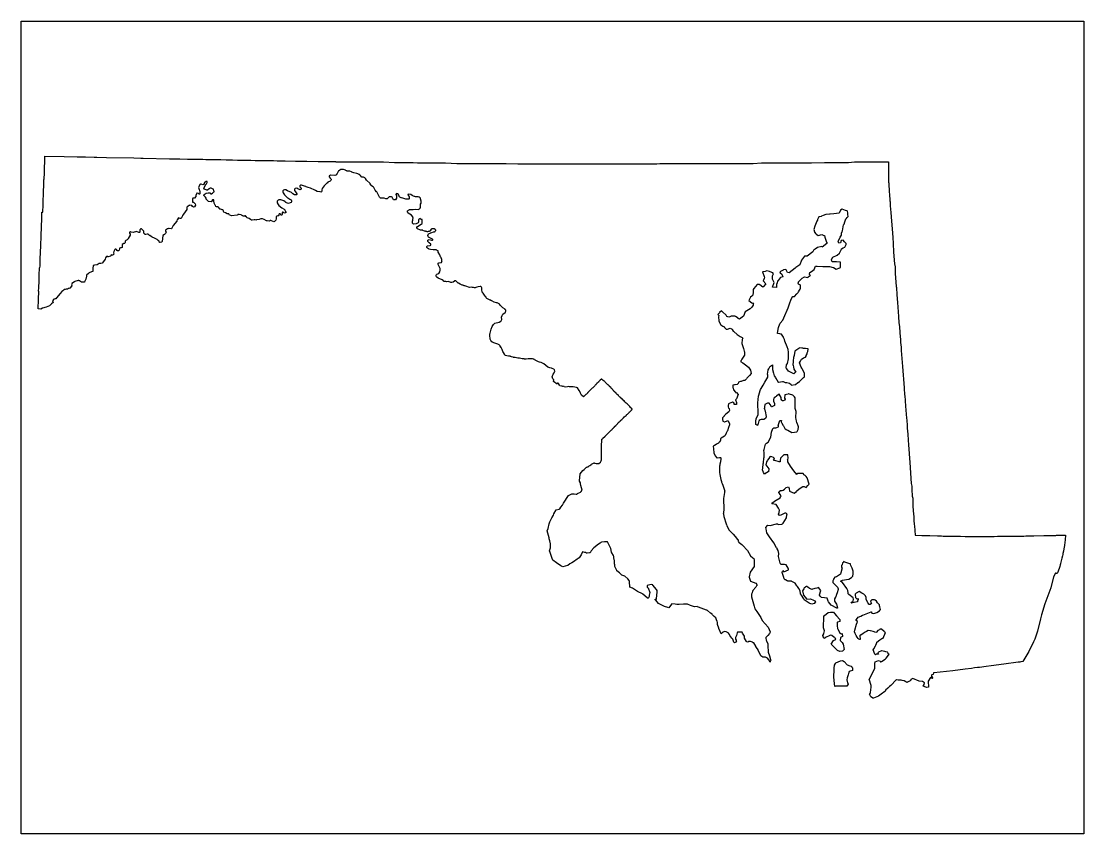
# Model space of a CAD drawing. Extents: x 0.1 to 10.9, y 0.1 to 8.4.
import ezdxf

# ---------------------------------------------------------------- set-up
doc = ezdxf.new("R2010")
doc.units = 0
doc.header["$MEASUREMENT"] = 0
doc.layers.add('STATE', color=7, linetype='CONTINUOUS')

# ---------------------------------------------------------------- blocks, each defined once
blk = doc.blocks.new('BLOCK_2')
at = {"layer": 'STATE'}
blk.add_lwpolyline([(0.093, 0.099), (0.093, 8.373), (10.92, 8.373), (10.92, 0.099), (0.093, 0.099)], dxfattribs=at)
at = {"layer": 'STATE', "color": 2}
for points in [[(5.993, 4.719), (5.98, 4.706), (5.977, 4.699), (5.957, 4.683), (5.953, 4.679), (5.947, 4.673), (5.947, 4.669), (5.943, 4.666), (5.94, 4.666), (5.937, 4.659), (5.923, 4.646), (5.917, 4.639), (5.91, 4.636), (5.903, 4.629), (5.897, 4.623), (5.89, 4.616), (5.883, 4.609), (5.873, 4.599), (5.867, 4.593), (5.867, 4.589), (5.86, 4.586), (5.86, 4.583), (5.853, 4.576), (5.847, 4.573), (5.84, 4.566), (5.823, 4.549), (5.803, 4.566), (5.793, 4.586), (5.793, 4.589), (5.78, 4.613), (5.76, 4.639), (5.757, 4.639), (5.75, 4.643), (5.717, 4.649), (5.713, 4.649), (5.71, 4.649), (5.7, 4.649), (5.68, 4.649), (5.673, 4.653), (5.66, 4.649), (5.64, 4.646), (5.627, 4.649), (5.627, 4.653), (5.613, 4.656), (5.607, 4.653), (5.603, 4.656), (5.583, 4.659), (5.577, 4.666), (5.567, 4.683), (5.563, 4.686), (5.56, 4.686), (5.557, 4.686), (5.553, 4.676), (5.517, 4.703), (5.52, 4.723), (5.517, 4.726), (5.51, 4.733), (5.503, 4.753), (5.513, 4.779), (5.523, 4.793), (5.527, 4.803), (5.53, 4.806), (5.53, 4.809), (5.527, 4.823), (5.52, 4.829), (5.503, 4.836), (5.497, 4.839), (5.493, 4.839), (5.48, 4.843), (5.46, 4.849), (5.44, 4.866), (5.417, 4.886), (5.397, 4.896), (5.39, 4.899), (5.373, 4.903), (5.363, 4.906), (5.35, 4.913), (5.343, 4.916), (5.337, 4.919), (5.333, 4.923), (5.32, 4.926), (5.32, 4.933), (5.317, 4.933), (5.303, 4.936), (5.28, 4.936), (5.26, 4.936), (5.24, 4.933), (5.223, 4.933), (5.217, 4.936), (5.213, 4.936), (5.21, 4.936), (5.207, 4.936), (5.197, 4.936), (5.17, 4.943), (5.167, 4.943), (5.153, 4.943), (5.127, 4.949), (5.113, 4.949), (5.11, 4.949), (5.107, 4.953), (5.09, 4.956), (5.08, 4.959), (5.077, 4.959), (5.077, 4.963), (5.057, 4.963), (5.04, 4.966), (5.027, 4.969), (5.023, 4.973), (5.02, 4.973), (5.02, 4.976), (5.017, 4.976), (5.017, 4.979), (5.013, 4.989), (5, 5.009), (4.993, 5.029), (4.99, 5.036), (4.987, 5.043), (4.983, 5.049), (4.983, 5.053), (4.98, 5.053), (4.973, 5.066), (4.973, 5.069), (4.963, 5.079), (4.95, 5.086), (4.94, 5.089), (4.93, 5.093), (4.92, 5.096), (4.893, 5.106), (4.893, 5.109), (4.887, 5.113), (4.883, 5.113), (4.883, 5.116), (4.88, 5.116), (4.873, 5.136), (4.87, 5.149), (4.867, 5.163), (4.867, 5.186), (4.867, 5.189), (4.873, 5.196), (4.88, 5.236), (4.883, 5.239), (4.893, 5.266), (4.907, 5.286), (4.92, 5.3), (4.963, 5.31), (4.98, 5.32), (4.983, 5.323), (4.99, 5.336), (4.987, 5.36), (4.993, 5.376), (5, 5.39), (5.023, 5.406), (5.027, 5.41), (5.027, 5.413), (5.03, 5.42), (5.03, 5.426), (5.03, 5.43), (5.027, 5.433), (5.027, 5.436), (5.023, 5.436), (5.023, 5.44), (5, 5.456), (4.977, 5.48), (4.967, 5.493), (4.963, 5.496), (4.943, 5.506), (4.94, 5.506), (4.937, 5.506), (4.913, 5.513), (4.887, 5.526), (4.883, 5.526), (4.883, 5.53), (4.88, 5.53), (4.877, 5.533), (4.87, 5.533), (4.85, 5.543), (4.837, 5.55), (4.83, 5.556), (4.83, 5.563), (4.823, 5.57), (4.813, 5.583), (4.807, 5.593), (4.8, 5.603), (4.79, 5.613), (4.787, 5.64), (4.787, 5.66), (4.783, 5.666), (4.777, 5.673), (4.77, 5.673), (4.75, 5.67), (4.737, 5.666), (4.727, 5.663), (4.717, 5.66), (4.713, 5.66), (4.7, 5.663), (4.697, 5.663), (4.693, 5.663), (4.683, 5.666), (4.66, 5.663), (4.623, 5.676), (4.613, 5.68), (4.607, 5.68), (4.603, 5.683), (4.6, 5.683), (4.593, 5.686), (4.59, 5.686), (4.587, 5.686), (4.58, 5.69), (4.567, 5.696), (4.55, 5.706), (4.547, 5.706), (4.543, 5.71), (4.53, 5.723), (4.523, 5.73), (4.52, 5.73), (4.517, 5.73), (4.513, 5.73), (4.51, 5.73), (4.507, 5.73), (4.507, 5.726), (4.493, 5.716), (4.48, 5.713), (4.47, 5.713), (4.447, 5.723), (4.427, 5.72), (4.42, 5.723), (4.4, 5.723), (4.4, 5.726), (4.397, 5.726), (4.397, 5.73), (4.393, 5.73), (4.393, 5.733), (4.383, 5.74), (4.357, 5.75), (4.35, 5.753), (4.347, 5.756), (4.337, 5.76), (4.333, 5.76), (4.33, 5.763), (4.33, 5.766), (4.327, 5.77), (4.323, 5.77), (4.32, 5.78), (4.32, 5.783), (4.32, 5.786), (4.323, 5.793), (4.327, 5.796), (4.347, 5.806), (4.357, 5.82), (4.363, 5.84), (4.363, 5.853), (4.363, 5.856), (4.34, 5.896), (4.34, 5.9), (4.34, 5.903), (4.34, 5.906), (4.343, 5.91), (4.35, 5.913), (4.353, 5.913), (4.37, 5.916), (4.373, 5.916), (4.377, 5.916), (4.377, 5.92), (4.38, 5.92), (4.38, 5.923), (4.38, 5.926), (4.383, 5.93), (4.38, 5.93), (4.38, 5.936), (4.38, 5.946), (4.373, 5.963), (4.373, 5.966), (4.367, 5.973), (4.357, 5.993), (4.343, 6.02), (4.343, 6.03), (4.34, 6.036), (4.33, 6.04), (4.327, 6.043), (4.32, 6.046), (4.317, 6.046), (4.29, 6.046), (4.263, 6.05), (4.25, 6.053), (4.247, 6.056), (4.243, 6.056), (4.24, 6.06), (4.237, 6.06), (4.237, 6.063), (4.233, 6.063), (4.23, 6.066), (4.227, 6.07), (4.227, 6.073), (4.227, 6.08), (4.23, 6.083), (4.233, 6.086), (4.26, 6.09), (4.267, 6.093), (4.267, 6.096), (4.267, 6.103), (4.25, 6.116), (4.237, 6.13), (4.237, 6.136), (4.237, 6.143), (4.243, 6.146), (4.25, 6.15), (4.273, 6.143), (4.28, 6.143), (4.283, 6.143), (4.287, 6.146), (4.287, 6.15), (4.283, 6.153), (4.257, 6.166), (4.243, 6.176), (4.24, 6.18), (4.237, 6.19), (4.24, 6.2), (4.243, 6.203), (4.243, 6.21), (4.26, 6.216), (4.263, 6.22), (4.267, 6.22), (4.277, 6.223), (4.293, 6.23), (4.3, 6.23), (4.303, 6.23), (4.303, 6.233), (4.307, 6.233), (4.31, 6.233), (4.31, 6.236), (4.313, 6.24), (4.317, 6.243), (4.317, 6.246), (4.313, 6.25), (4.31, 6.253), (4.31, 6.256), (4.307, 6.256), (4.303, 6.26), (4.293, 6.26), (4.28, 6.26), (4.277, 6.26), (4.273, 6.256), (4.27, 6.256), (4.267, 6.253), (4.267, 6.25), (4.26, 6.24), (4.257, 6.236), (4.253, 6.236), (4.253, 6.233), (4.25, 6.233), (4.243, 6.233), (4.24, 6.233), (4.233, 6.23), (4.23, 6.23), (4.227, 6.233), (4.22, 6.233), (4.217, 6.233), (4.213, 6.236), (4.207, 6.236), (4.203, 6.236), (4.187, 6.243), (4.187, 6.246), (4.183, 6.246), (4.173, 6.246), (4.16, 6.246), (4.13, 6.26), (4.127, 6.26), (4.123, 6.266), (4.123, 6.27), (4.123, 6.273), (4.13, 6.283), (4.167, 6.306), (4.177, 6.313), (4.18, 6.336), (4.18, 6.343), (4.177, 6.35), (4.177, 6.353), (4.173, 6.353), (4.173, 6.356), (4.17, 6.356), (4.157, 6.363), (4.15, 6.36), (4.143, 6.356), (4.14, 6.353), (4.14, 6.326), (4.137, 6.32), (4.117, 6.31), (4.093, 6.306), (4.087, 6.31), (4.083, 6.313), (4.08, 6.316), (4.08, 6.32), (4.08, 6.323), (4.08, 6.326), (4.08, 6.336), (4.08, 6.34), (4.083, 6.343), (4.083, 6.35), (4.083, 6.353), (4.087, 6.37), (4.087, 6.373), (4.083, 6.376), (4.083, 6.38), (4.083, 6.383), (4.07, 6.4), (4.037, 6.42), (4.033, 6.423), (4.03, 6.433), (4.03, 6.436), (4.03, 6.44), (4.03, 6.443), (4.037, 6.446), (4.04, 6.45), (4.047, 6.453), (4.05, 6.456), (4.053, 6.456), (4.067, 6.456), (4.083, 6.456), (4.087, 6.456), (4.107, 6.46), (4.137, 6.456), (4.15, 6.463), (4.157, 6.47), (4.157, 6.473), (4.16, 6.476), (4.16, 6.49), (4.163, 6.51), (4.167, 6.52), (4.167, 6.526), (4.167, 6.54), (4.163, 6.566), (4.163, 6.57), (4.16, 6.573), (4.15, 6.583), (4.147, 6.583), (4.137, 6.586), (4.127, 6.586), (4.117, 6.586), (4.113, 6.586), (4.11, 6.586), (4.103, 6.59), (4.1, 6.59), (4.09, 6.593), (4.083, 6.596), (4.08, 6.6), (4.077, 6.6), (4.063, 6.61), (4.04, 6.613), (4.033, 6.61), (4.033, 6.606), (4.043, 6.593), (4.047, 6.59), (4.047, 6.586), (4.047, 6.576), (4.047, 6.566), (4.043, 6.563), (4.04, 6.56), (4.037, 6.56), (4.033, 6.56), (4.03, 6.56), (4.027, 6.56), (4.013, 6.563), (3.983, 6.573), (3.967, 6.576), (3.963, 6.576), (3.95, 6.583), (3.943, 6.59), (3.943, 6.593), (3.937, 6.61), (3.927, 6.616), (3.92, 6.62), (3.913, 6.616), (3.913, 6.613), (3.91, 6.613), (3.91, 6.61), (3.917, 6.6), (3.917, 6.583), (3.917, 6.576), (3.917, 6.573), (3.907, 6.556), (3.9, 6.556), (3.897, 6.556), (3.893, 6.556), (3.887, 6.556), (3.883, 6.56), (3.88, 6.566), (3.877, 6.576), (3.873, 6.583), (3.867, 6.586), (3.86, 6.586), (3.85, 6.586), (3.843, 6.586), (3.84, 6.583), (3.83, 6.573), (3.823, 6.566), (3.807, 6.566), (3.79, 6.57), (3.787, 6.57), (3.763, 6.57), (3.763, 6.573), (3.757, 6.573), (3.753, 6.573), (3.747, 6.58), (3.743, 6.583), (3.72, 6.63), (3.717, 6.636), (3.713, 6.636), (3.7, 6.653), (3.687, 6.68), (3.68, 6.686), (3.663, 6.696), (3.66, 6.7), (3.66, 6.703), (3.657, 6.706), (3.65, 6.716), (3.65, 6.72), (3.613, 6.756), (3.6, 6.773), (3.593, 6.78), (3.58, 6.786), (3.577, 6.786), (3.567, 6.786), (3.563, 6.786), (3.547, 6.806), (3.54, 6.813), (3.537, 6.813), (3.523, 6.82), (3.513, 6.823), (3.483, 6.83), (3.463, 6.836), (3.457, 6.84), (3.44, 6.846), (3.413, 6.846), (3.41, 6.85), (3.407, 6.85), (3.4, 6.853), (3.397, 6.856), (3.377, 6.863), (3.373, 6.863), (3.363, 6.863), (3.35, 6.863), (3.347, 6.863), (3.34, 6.856), (3.327, 6.846), (3.323, 6.843), (3.313, 6.823), (3.303, 6.81), (3.3, 6.806), (3.29, 6.803), (3.243, 6.806), (3.233, 6.8), (3.23, 6.796), (3.23, 6.79), (3.24, 6.776), (3.25, 6.766), (3.25, 6.763), (3.25, 6.76), (3.247, 6.753), (3.24, 6.746), (3.217, 6.733), (3.21, 6.726), (3.207, 6.723), (3.197, 6.713), (3.18, 6.696), (3.16, 6.67), (3.157, 6.656), (3.157, 6.643), (3.153, 6.636), (3.147, 6.633), (3.14, 6.636), (3.11, 6.64), (3.09, 6.65), (3.077, 6.656), (3.07, 6.66), (3.053, 6.666), (3.04, 6.673), (3.017, 6.68), (2.997, 6.686), (2.993, 6.69), (2.98, 6.693), (2.95, 6.703), (2.943, 6.703), (2.94, 6.703), (2.937, 6.7), (2.933, 6.696), (2.933, 6.686), (2.943, 6.68), (2.947, 6.673), (2.947, 6.666), (2.947, 6.663), (2.94, 6.66), (2.937, 6.656), (2.927, 6.66), (2.917, 6.663), (2.913, 6.666), (2.9, 6.673), (2.887, 6.67), (2.883, 6.67), (2.88, 6.666), (2.877, 6.663), (2.877, 6.656), (2.877, 6.653), (2.877, 6.65), (2.887, 6.636), (2.9, 6.616), (2.903, 6.613), (2.9, 6.61), (2.897, 6.606), (2.887, 6.606), (2.877, 6.606), (2.86, 6.616), (2.847, 6.63), (2.807, 6.646), (2.79, 6.656), (2.777, 6.656), (2.767, 6.653), (2.76, 6.646), (2.76, 6.64), (2.76, 6.636), (2.76, 6.633), (2.763, 6.626), (2.777, 6.606), (2.79, 6.593), (2.807, 6.576), (2.81, 6.576), (2.83, 6.563), (2.843, 6.553), (2.847, 6.546), (2.847, 6.543), (2.847, 6.533), (2.843, 6.526), (2.833, 6.523), (2.817, 6.516), (2.797, 6.523), (2.793, 6.526), (2.79, 6.526), (2.783, 6.533), (2.77, 6.543), (2.737, 6.556), (2.733, 6.556), (2.73, 6.556), (2.723, 6.556), (2.72, 6.553), (2.717, 6.553), (2.71, 6.55), (2.703, 6.546), (2.7, 6.54), (2.7, 6.523), (2.71, 6.506), (2.717, 6.496), (2.747, 6.473), (2.773, 6.46), (2.78, 6.453), (2.78, 6.45), (2.783, 6.446), (2.787, 6.436), (2.79, 6.433), (2.79, 6.43), (2.79, 6.423), (2.783, 6.423), (2.777, 6.42), (2.77, 6.423), (2.763, 6.43), (2.757, 6.43), (2.753, 6.423), (2.753, 6.413), (2.753, 6.406), (2.75, 6.406), (2.75, 6.4), (2.747, 6.4), (2.743, 6.4), (2.737, 6.403), (2.737, 6.406), (2.727, 6.413), (2.723, 6.413), (2.72, 6.41), (2.717, 6.41), (2.717, 6.406), (2.717, 6.403), (2.717, 6.4), (2.717, 6.396), (2.713, 6.393), (2.71, 6.393), (2.707, 6.393), (2.697, 6.39), (2.69, 6.386), (2.69, 6.383), (2.69, 6.37), (2.69, 6.366), (2.69, 6.363), (2.69, 6.36), (2.687, 6.346), (2.673, 6.333), (2.667, 6.33), (2.66, 6.333), (2.643, 6.34), (2.637, 6.343), (2.633, 6.343), (2.623, 6.336), (2.6, 6.34), (2.593, 6.34), (2.567, 6.353), (2.55, 6.36), (2.547, 6.36), (2.543, 6.36), (2.533, 6.36), (2.517, 6.356), (2.49, 6.35), (2.483, 6.346), (2.477, 6.35), (2.467, 6.35), (2.447, 6.346), (2.44, 6.346), (2.43, 6.353), (2.417, 6.366), (2.397, 6.373), (2.393, 6.373), (2.387, 6.38), (2.383, 6.383), (2.383, 6.39), (2.38, 6.393), (2.377, 6.393), (2.373, 6.393), (2.367, 6.39), (2.363, 6.39), (2.353, 6.39), (2.35, 6.393), (2.343, 6.396), (2.337, 6.4), (2.333, 6.403), (2.313, 6.406), (2.3, 6.406), (2.3, 6.403), (2.293, 6.4), (2.237, 6.393), (2.23, 6.396), (2.217, 6.4), (2.207, 6.413), (2.19, 6.413), (2.173, 6.423), (2.157, 6.43), (2.153, 6.436), (2.153, 6.443), (2.15, 6.45), (2.147, 6.45), (2.147, 6.453), (2.143, 6.453), (2.14, 6.453), (2.133, 6.456), (2.123, 6.46), (2.117, 6.46), (2.113, 6.463), (2.113, 6.466), (2.103, 6.48), (2.1, 6.48), (2.097, 6.483), (2.083, 6.483), (2.077, 6.486), (2.073, 6.493), (2.073, 6.496), (2.07, 6.5), (2.06, 6.52), (2.057, 6.546), (2.057, 6.553), (2.047, 6.553), (2.043, 6.553), (2.033, 6.536), (2.027, 6.533), (2.003, 6.536), (1.993, 6.543), (1.977, 6.56), (1.977, 6.563), (1.977, 6.57), (1.97, 6.583), (1.967, 6.586), (1.963, 6.59), (1.96, 6.593), (1.953, 6.6), (1.953, 6.603), (1.957, 6.606), (1.957, 6.61), (1.977, 6.623), (1.997, 6.626), (2.007, 6.626), (2.017, 6.626), (2.02, 6.623), (2.023, 6.623), (2.023, 6.616), (2.027, 6.613), (2.033, 6.616), (2.04, 6.62), (2.047, 6.623), (2.047, 6.626), (2.057, 6.636), (2.06, 6.636), (2.06, 6.64), (2.06, 6.643), (2.057, 6.646), (2.053, 6.66), (2.053, 6.663), (2.043, 6.666), (2.037, 6.67), (2.027, 6.673), (2.023, 6.676), (2.023, 6.673), (2.013, 6.67), (2.007, 6.666), (1.99, 6.653), (1.983, 6.653), (1.977, 6.656), (1.967, 6.66), (1.957, 6.663), (1.953, 6.666), (1.953, 6.67), (1.957, 6.673), (1.957, 6.68), (1.96, 6.68), (1.96, 6.683), (1.97, 6.706), (1.973, 6.713), (1.977, 6.713), (1.98, 6.716), (1.983, 6.723), (1.987, 6.73), (1.987, 6.736), (1.987, 6.74), (1.987, 6.743), (1.983, 6.743), (1.98, 6.74), (1.973, 6.74), (1.967, 6.736), (1.963, 6.733), (1.957, 6.723), (1.957, 6.72), (1.95, 6.71), (1.943, 6.706), (1.927, 6.713), (1.92, 6.713), (1.917, 6.71), (1.913, 6.71), (1.903, 6.686), (1.9, 6.68), (1.907, 6.66), (1.91, 6.653), (1.91, 6.65), (1.913, 6.643), (1.913, 6.64), (1.913, 6.63), (1.913, 6.626), (1.913, 6.62), (1.913, 6.616), (1.91, 6.613), (1.903, 6.613), (1.9, 6.62), (1.887, 6.623), (1.883, 6.623), (1.873, 6.6), (1.873, 6.593), (1.873, 6.59), (1.86, 6.57), (1.843, 6.57), (1.84, 6.566), (1.84, 6.563), (1.84, 6.55), (1.84, 6.543), (1.84, 6.533), (1.84, 6.53), (1.847, 6.53), (1.85, 6.53), (1.853, 6.526), (1.867, 6.513), (1.87, 6.5), (1.86, 6.483), (1.85, 6.48), (1.84, 6.486), (1.83, 6.496), (1.81, 6.5), (1.807, 6.496), (1.803, 6.496), (1.793, 6.49), (1.79, 6.486), (1.78, 6.48), (1.78, 6.476), (1.78, 6.473), (1.78, 6.463), (1.78, 6.456), (1.747, 6.41), (1.737, 6.396), (1.737, 6.393), (1.723, 6.366), (1.72, 6.366), (1.72, 6.363), (1.713, 6.363), (1.697, 6.37), (1.687, 6.356), (1.683, 6.356), (1.677, 6.34), (1.677, 6.336), (1.643, 6.293), (1.623, 6.26), (1.62, 6.26), (1.6, 6.263), (1.593, 6.263), (1.587, 6.26), (1.583, 6.26), (1.573, 6.253), (1.563, 6.246), (1.563, 6.243), (1.563, 6.233), (1.57, 6.23), (1.57, 6.226), (1.563, 6.213), (1.553, 6.2), (1.537, 6.193), (1.53, 6.13), (1.527, 6.123), (1.523, 6.123), (1.51, 6.12), (1.507, 6.12), (1.503, 6.12), (1.503, 6.123), (1.5, 6.126), (1.497, 6.133), (1.49, 6.14), (1.477, 6.15), (1.457, 6.16), (1.45, 6.163), (1.443, 6.166), (1.433, 6.17), (1.427, 6.176), (1.417, 6.18), (1.403, 6.19), (1.4, 6.19), (1.387, 6.206), (1.38, 6.206), (1.377, 6.206), (1.363, 6.203), (1.36, 6.203), (1.357, 6.203), (1.35, 6.21), (1.347, 6.21), (1.343, 6.22), (1.343, 6.226), (1.343, 6.233), (1.343, 6.236), (1.337, 6.243), (1.32, 6.26), (1.31, 6.26), (1.307, 6.256), (1.303, 6.25), (1.303, 6.246), (1.3, 6.243), (1.3, 6.24), (1.3, 6.226), (1.297, 6.223), (1.293, 6.223), (1.29, 6.223), (1.267, 6.233)], [(7.66, 4.003), (7.663, 4.013), (7.677, 4.066), (7.687, 4.076), (7.703, 4.086), (7.733, 4.139), (7.737, 4.189), (7.74, 4.199), (7.75, 4.216), (7.75, 4.219), (7.753, 4.226), (7.763, 4.233), (7.783, 4.233), (7.793, 4.236), (7.81, 4.243), (7.81, 4.256), (7.807, 4.256), (7.817, 4.286), (7.823, 4.306), (7.833, 4.306), (7.84, 4.306), (7.837, 4.293), (7.843, 4.279), (7.857, 4.256), (7.86, 4.253), (7.863, 4.246), (7.873, 4.226), (7.883, 4.219), (7.883, 4.216), (7.903, 4.209), (7.947, 4.186), (7.973, 4.189), (7.997, 4.193), (8, 4.196), (8.01, 4.216), (8.013, 4.239), (8.013, 4.243), (8.01, 4.253), (8, 4.279), (7.997, 4.283), (7.993, 4.303), (7.99, 4.316), (7.987, 4.339), (7.99, 4.399), (7.98, 4.429), (7.98, 4.466), (7.98, 4.503), (7.98, 4.536), (7.98, 4.539), (7.973, 4.549), (7.957, 4.566), (7.923, 4.576), (7.913, 4.579), (7.907, 4.579), (7.907, 4.576), (7.873, 4.569), (7.87, 4.536), (7.877, 4.523), (7.873, 4.516), (7.857, 4.509), (7.85, 4.509), (7.843, 4.513), (7.837, 4.526), (7.837, 4.543), (7.817, 4.576), (7.81, 4.573), (7.79, 4.556), (7.787, 4.553), (7.773, 4.546), (7.773, 4.543), (7.763, 4.536), (7.76, 4.519), (7.757, 4.506), (7.757, 4.503), (7.77, 4.479), (7.77, 4.459), (7.74, 4.446), (7.737, 4.446), (7.723, 4.469), (7.713, 4.483), (7.697, 4.483), (7.67, 4.469), (7.667, 4.446), (7.667, 4.436), (7.667, 4.433), (7.663, 4.429), (7.663, 4.426), (7.667, 4.426), (7.67, 4.413), (7.673, 4.406), (7.677, 4.383), (7.68, 4.369), (7.683, 4.343), (7.677, 4.329), (7.66, 4.316), (7.657, 4.316), (7.637, 4.319), (7.633, 4.319), (7.623, 4.313), (7.613, 4.306), (7.613, 4.303), (7.61, 4.303), (7.603, 4.276), (7.6, 4.263), (7.597, 4.263), (7.597, 4.256), (7.593, 4.259), (7.58, 4.266), (7.58, 4.276), (7.577, 4.299), (7.583, 4.323), (7.603, 4.369), (7.603, 4.373), (7.603, 4.423), (7.6, 4.443), (7.6, 4.473), (7.6, 4.476), (7.6, 4.486), (7.607, 4.556), (7.61, 4.566), (7.623, 4.613), (7.627, 4.623), (7.633, 4.633), (7.653, 4.666), (7.67, 4.699), (7.7, 4.749), (7.7, 4.753), (7.7, 4.769), (7.697, 4.779), (7.703, 4.819), (7.703, 4.823), (7.71, 4.833), (7.72, 4.853), (7.723, 4.859), (7.727, 4.859), (7.747, 4.873), (7.75, 4.859), (7.75, 4.846), (7.747, 4.829), (7.747, 4.826), (7.76, 4.789), (7.767, 4.763), (7.78, 4.746), (7.783, 4.736), (7.793, 4.723), (7.807, 4.699), (7.81, 4.699), (7.85, 4.703), (7.857, 4.703), (7.877, 4.696), (7.88, 4.696), (7.887, 4.696), (7.893, 4.693), (7.92, 4.686), (7.937, 4.673), (7.943, 4.666), (7.98, 4.673), (7.983, 4.673), (8.007, 4.696), (8.01, 4.696), (8.023, 4.706), (8.063, 4.746), (8.073, 4.753), (8.073, 4.763), (8.073, 4.783), (8.073, 4.786), (8.063, 4.809), (8.05, 4.833), (8.047, 4.839), (8.04, 4.849), (8.023, 4.893), (8.033, 4.913), (8.043, 4.933), (8.06, 4.943), (8.07, 4.949), (8.083, 4.953), (8.09, 4.963), (8.09, 4.969), (8.1, 4.986), (8.103, 4.996), (8.107, 5.009), (8.113, 5.033), (8.113, 5.036), (8.083, 5.039), (8.063, 5.039), (8.057, 5.043), (8.047, 5.043), (8.023, 5.046), (8.017, 5.039), (7.997, 5.026), (7.977, 5.013), (7.97, 4.969), (7.963, 4.949), (7.963, 4.946), (7.96, 4.919), (7.96, 4.903), (7.957, 4.879), (7.96, 4.866), (7.963, 4.853), (7.963, 4.846), (7.967, 4.839), (7.967, 4.829), (7.98, 4.809), (7.987, 4.799), (7.977, 4.793), (7.967, 4.783), (7.913, 4.809), (7.893, 4.833), (7.887, 4.839), (7.887, 4.843), (7.89, 4.873), (7.9, 4.889), (7.913, 4.936), (7.913, 4.943), (7.91, 5.003), (7.907, 5.029), (7.897, 5.059), (7.873, 5.116), (7.87, 5.133), (7.86, 5.153), (7.86, 5.156), (7.84, 5.186), (7.837, 5.186), (7.833, 5.186), (7.823, 5.189), (7.8, 5.193), (7.8, 5.196), (7.81, 5.253), (7.823, 5.293), (7.827, 5.296), (7.827, 5.3), (7.853, 5.33), (7.863, 5.353), (7.907, 5.456), (7.92, 5.496), (7.937, 5.543), (7.953, 5.566), (7.953, 5.57), (7.957, 5.57), (7.973, 5.57), (7.997, 5.596), (8.01, 5.61), (8.013, 5.616), (8.023, 5.633), (8.023, 5.636), (8.03, 5.646), (8.033, 5.656), (8.033, 5.68), (8.03, 5.69), (8.027, 5.69), (8.013, 5.696), (8.01, 5.706), (8.013, 5.716), (8.013, 5.72), (8.05, 5.756), (8.073, 5.77), (8.107, 5.763), (8.113, 5.77), (8.133, 5.783), (8.137, 5.783), (8.127, 5.793), (8.127, 5.796), (8.13, 5.816), (8.147, 5.826), (8.173, 5.846), (8.187, 5.88), (8.19, 5.88), (8.203, 5.88), (8.26, 5.876), (8.277, 5.876), (8.287, 5.876), (8.323, 5.876), (8.33, 5.876), (8.367, 5.866), (8.37, 5.866), (8.377, 5.863), (8.39, 5.853), (8.393, 5.85), (8.397, 5.85), (8.433, 5.863), (8.44, 5.866), (8.44, 5.896), (8.44, 5.92), (8.4, 5.923), (8.367, 5.923), (8.363, 5.923), (8.36, 5.923), (8.353, 5.93), (8.35, 5.946), (8.363, 5.97), (8.407, 5.99), (8.43, 6.01), (8.43, 6.013), (8.437, 6.026), (8.45, 6.053), (8.45, 6.056), (8.453, 6.056), (8.47, 6.066), (8.487, 6.073), (8.5, 6.1), (8.5, 6.11), (8.483, 6.126), (8.467, 6.143), (8.447, 6.14), (8.44, 6.116), (8.423, 6.113), (8.417, 6.126), (8.42, 6.136), (8.437, 6.176), (8.45, 6.196), (8.453, 6.216), (8.457, 6.233), (8.46, 6.24), (8.473, 6.3), (8.477, 6.306), (8.487, 6.33), (8.497, 6.36), (8.5, 6.36), (8.51, 6.376), (8.52, 6.386), (8.517, 6.406), (8.517, 6.416), (8.517, 6.42), (8.517, 6.423), (8.513, 6.436), (8.51, 6.443), (8.493, 6.446), (8.457, 6.46), (8.44, 6.45), (8.427, 6.42), (8.373, 6.413), (8.337, 6.41), (8.33, 6.41), (8.293, 6.406), (8.263, 6.396), (8.247, 6.39), (8.243, 6.386), (8.22, 6.38), (8.217, 6.376), (8.213, 6.366), (8.21, 6.36), (8.207, 6.353), (8.207, 6.35), (8.207, 6.346), (8.2, 6.336), (8.18, 6.286), (8.17, 6.253), (8.177, 6.23), (8.177, 6.226), (8.177, 6.223), (8.18, 6.223), (8.19, 6.21), (8.197, 6.203), (8.2, 6.2), (8.213, 6.193), (8.25, 6.2), (8.273, 6.19), (8.277, 6.19), (8.28, 6.176), (8.3, 6.123), (8.303, 6.123), (8.303, 6.12), (8.303, 6.11), (8.253, 6.073), (8.25, 6.08), (8.207, 6.07), (8.183, 6.053), (8.17, 6.046), (8.16, 6.026), (8.103, 5.98), (8.073, 5.98), (8.043, 5.94), (8.027, 5.893), (7.987, 5.866), (7.98, 5.86), (7.917, 5.81), (7.9, 5.816), (7.887, 5.843), (7.877, 5.846), (7.86, 5.843), (7.857, 5.84), (7.823, 5.82), (7.827, 5.81), (7.843, 5.796), (7.853, 5.77), (7.83, 5.763), (7.823, 5.756), (7.823, 5.753), (7.8, 5.726), (7.797, 5.71), (7.79, 5.693), (7.79, 5.683), (7.79, 5.663), (7.75, 5.666), (7.767, 5.713), (7.747, 5.746), (7.747, 5.78), (7.757, 5.8), (7.753, 5.81), (7.743, 5.813), (7.717, 5.826), (7.69, 5.83), (7.673, 5.826), (7.647, 5.82), (7.663, 5.773), (7.667, 5.76), (7.663, 5.753), (7.653, 5.73), (7.68, 5.7), (7.657, 5.673), (7.65, 5.666), (7.62, 5.69), (7.617, 5.693), (7.603, 5.693), (7.593, 5.693), (7.557, 5.653), (7.553, 5.64), (7.55, 5.613), (7.547, 5.583), (7.537, 5.573), (7.523, 5.563), (7.507, 5.53), (7.537, 5.506), (7.543, 5.503), (7.557, 5.503), (7.553, 5.496), (7.55, 5.483), (7.537, 5.46), (7.527, 5.45), (7.52, 5.443), (7.47, 5.413), (7.453, 5.37), (7.413, 5.34), (7.4, 5.346), (7.397, 5.35), (7.37, 5.366), (7.363, 5.37), (7.327, 5.37), (7.32, 5.366), (7.313, 5.363), (7.303, 5.36), (7.283, 5.366), (7.277, 5.38), (7.24, 5.413), (7.23, 5.423), (7.21, 5.406), (7.21, 5.403), (7.197, 5.393), (7.193, 5.386), (7.2, 5.376), (7.197, 5.363), (7.2, 5.323), (7.22, 5.286), (7.223, 5.283), (7.243, 5.269), (7.25, 5.266), (7.257, 5.263), (7.26, 5.259), (7.26, 5.256), (7.277, 5.236), (7.29, 5.239), (7.317, 5.246), (7.337, 5.236), (7.337, 5.233), (7.347, 5.216), (7.353, 5.213), (7.39, 5.183), (7.42, 5.163), (7.427, 5.159), (7.44, 5.153), (7.447, 5.146), (7.44, 5.133), (7.437, 5.093), (7.453, 5.039), (7.46, 5.013), (7.463, 5.006), (7.463, 4.999), (7.463, 4.996), (7.463, 4.973), (7.437, 4.933), (7.43, 4.919), (7.423, 4.909), (7.447, 4.893), (7.473, 4.873), (7.503, 4.849), (7.523, 4.819), (7.53, 4.786), (7.513, 4.766), (7.487, 4.739), (7.483, 4.733), (7.467, 4.716), (7.453, 4.713), (7.43, 4.706), (7.423, 4.706), (7.403, 4.699), (7.4, 4.683), (7.39, 4.673), (7.367, 4.669), (7.363, 4.669), (7.36, 4.669), (7.347, 4.666), (7.343, 4.666), (7.343, 4.659), (7.343, 4.649), (7.343, 4.646), (7.343, 4.643), (7.347, 4.636), (7.35, 4.619), (7.37, 4.596), (7.373, 4.593), (7.377, 4.593), (7.383, 4.593), (7.4, 4.573), (7.38, 4.529), (7.373, 4.519), (7.383, 4.489), (7.38, 4.469), (7.357, 4.469), (7.357, 4.483), (7.34, 4.493), (7.307, 4.479), (7.3, 4.476), (7.297, 4.459), (7.297, 4.446), (7.3, 4.433), (7.307, 4.429), (7.31, 4.409), (7.307, 4.403), (7.303, 4.396), (7.273, 4.373), (7.257, 4.356), (7.257, 4.353), (7.24, 4.336), (7.24, 4.319), (7.243, 4.299), (7.26, 4.293), (7.263, 4.293), (7.287, 4.303), (7.293, 4.306), (7.31, 4.276), (7.31, 4.263), (7.3, 4.236), (7.29, 4.203), (7.287, 4.199), (7.277, 4.179), (7.267, 4.156), (7.26, 4.149), (7.227, 4.129), (7.223, 4.123), (7.22, 4.119), (7.22, 4.109), (7.223, 4.106), (7.22, 4.103), (7.21, 4.089), (7.203, 4.083), (7.203, 4.079), (7.2, 4.079), (7.197, 4.076), (7.183, 4.069), (7.173, 4.063), (7.157, 4.053), (7.15, 4.049), (7.143, 4.046), (7.147, 4.019), (7.15, 3.979), (7.16, 3.953), (7.163, 3.949), (7.163, 3.946), (7.18, 3.926), (7.183, 3.926), (7.21, 3.929), (7.217, 3.929), (7.223, 3.926), (7.223, 3.916), (7.217, 3.886), (7.213, 3.863), (7.213, 3.859), (7.213, 3.856), (7.213, 3.853), (7.21, 3.843), (7.21, 3.816), (7.21, 3.783), (7.21, 3.779), (7.213, 3.759), (7.223, 3.706), (7.23, 3.686), (7.23, 3.679), (7.237, 3.666), (7.243, 3.649), (7.25, 3.629), (7.263, 3.589), (7.26, 3.586), (7.26, 3.573), (7.25, 3.513), (7.25, 3.473), (7.253, 3.443), (7.253, 3.409), (7.25, 3.363), (7.247, 3.359), (7.25, 3.356), (7.25, 3.353), (7.253, 3.329), (7.277, 3.256), (7.277, 3.253), (7.28, 3.249), (7.283, 3.236), (7.307, 3.189), (7.347, 3.149), (7.367, 3.126), (7.393, 3.096), (7.397, 3.093), (7.397, 3.082), (7.397, 3.079), (7.4, 3.079), (7.403, 3.076), (7.407, 3.066), (7.41, 3.066), (7.437, 3.046), (7.443, 3.039), (7.493, 2.982), (7.523, 2.929), (7.547, 2.909), (7.557, 2.902), (7.563, 2.886), (7.56, 2.822), (7.52, 2.762), (7.51, 2.716), (7.51, 2.712), (7.517, 2.692), (7.523, 2.672), (7.577, 2.649), (7.59, 2.636), (7.593, 2.629), (7.587, 2.622), (7.577, 2.609), (7.547, 2.576), (7.547, 2.572), (7.543, 2.569), (7.54, 2.552), (7.533, 2.539), (7.533, 2.529), (7.533, 2.526), (7.533, 2.516), (7.533, 2.512), (7.56, 2.416), (7.567, 2.389), (7.59, 2.362), (7.623, 2.312), (7.63, 2.302), (7.643, 2.272), (7.673, 2.236), (7.703, 2.202), (7.723, 2.156), (7.723, 2.152), (7.717, 2.139), (7.7, 2.119), (7.68, 2.096), (7.68, 2.092), (7.683, 2.069), (7.687, 2.062), (7.7, 2.032), (7.7, 2.016), (7.703, 1.949), (7.717, 1.912), (7.727, 1.872), (7.73, 1.866), (7.723, 1.852), (7.723, 1.846), (7.71, 1.869), (7.697, 1.886), (7.677, 1.896), (7.667, 1.896), (7.65, 1.896), (7.63, 1.912), (7.603, 1.969), (7.603, 1.972), (7.587, 1.996), (7.58, 2.006), (7.58, 2.009), (7.557, 2.042), (7.553, 2.042), (7.543, 2.049), (7.523, 2.056), (7.51, 2.056), (7.503, 2.056), (7.497, 2.049), (7.483, 2.052), (7.483, 2.056), (7.463, 2.092), (7.463, 2.106), (7.463, 2.112), (7.443, 2.142), (7.44, 2.152), (7.427, 2.152), (7.393, 2.152), (7.39, 2.146), (7.38, 2.119), (7.37, 2.096), (7.37, 2.092), (7.37, 2.079), (7.377, 2.069), (7.377, 2.059), (7.38, 2.052), (7.36, 2.042), (7.353, 2.049), (7.343, 2.082), (7.333, 2.092), (7.313, 2.119), (7.31, 2.129), (7.3, 2.142), (7.297, 2.146), (7.277, 2.156), (7.26, 2.159), (7.247, 2.152), (7.243, 2.152), (7.24, 2.149), (7.227, 2.136), (7.203, 2.189), (7.2, 2.192), (7.187, 2.229), (7.187, 2.249), (7.183, 2.262), (7.183, 2.266), (7.18, 2.266), (7.177, 2.276), (7.17, 2.296), (7.153, 2.312), (7.147, 2.319), (7.137, 2.329), (7.133, 2.336), (7.117, 2.346), (7.087, 2.372), (7.08, 2.376), (7.077, 2.376), (6.993, 2.406), (6.983, 2.409), (6.98, 2.412), (6.953, 2.409), (6.913, 2.422), (6.883, 2.436), (6.85, 2.436), (6.84, 2.436), (6.797, 2.432), (6.78, 2.432), (6.773, 2.432), (6.757, 2.436), (6.723, 2.439), (6.72, 2.436), (6.713, 2.426), (6.7, 2.409), (6.693, 2.399), (6.683, 2.402), (6.647, 2.412), (6.633, 2.419), (6.587, 2.442), (6.56, 2.476), (6.553, 2.482), (6.553, 2.489), (6.567, 2.489), (6.567, 2.496), (6.573, 2.559), (6.573, 2.576), (6.567, 2.586), (6.53, 2.629), (6.53, 2.632), (6.52, 2.636), (6.5, 2.632), (6.47, 2.626), (6.47, 2.609), (6.483, 2.602), (6.497, 2.556), (6.493, 2.529), (6.49, 2.519), (6.49, 2.516), (6.48, 2.496), (6.47, 2.502), (6.427, 2.539), (6.423, 2.542), (6.373, 2.566), (6.323, 2.599), (6.293, 2.609), (6.29, 2.669), (6.287, 2.679), (6.273, 2.696), (6.243, 2.722), (6.213, 2.732), (6.197, 2.749), (6.19, 2.756), (6.163, 2.776), (6.163, 2.779), (6.153, 2.799), (6.143, 2.822), (6.143, 2.836), (6.14, 2.849), (6.137, 2.879), (6.133, 2.909), (6.133, 2.919), (6.133, 2.922), (6.13, 2.922), (6.127, 2.929), (6.127, 2.932), (6.11, 2.959), (6.107, 2.962), (6.107, 2.966), (6.1, 3.002), (6.087, 3.032), (6.067, 3.072), (6.037, 3.072), (6.01, 3.069), (6.007, 3.069), (6, 3.066), (5.993, 3.059), (5.977, 3.049), (5.927, 3.009), (5.9, 2.979), (5.89, 2.959), (5.887, 2.959), (5.883, 2.959), (5.86, 2.956), (5.853, 2.956), (5.843, 2.962), (5.837, 2.962), (5.813, 2.969), (5.8, 2.939), (5.78, 2.909), (5.757, 2.896), (5.72, 2.869), (5.703, 2.859), (5.683, 2.846), (5.663, 2.832), (5.66, 2.832), (5.613, 2.816), (5.59, 2.826), (5.547, 2.859), (5.51, 2.886), (5.503, 2.902), (5.483, 2.962), (5.477, 2.979), (5.487, 3.012), (5.487, 3.019), (5.487, 3.046), (5.487, 3.052), (5.48, 3.082), (5.473, 3.102), (5.473, 3.112), (5.467, 3.136), (5.453, 3.183), (5.463, 3.209), (5.473, 3.256), (5.48, 3.276), (5.493, 3.303), (5.5, 3.316), (5.517, 3.343), (5.52, 3.356), (5.543, 3.396), (5.573, 3.403), (5.58, 3.406), (5.593, 3.426), (5.607, 3.446), (5.62, 3.466), (5.67, 3.543), (5.683, 3.549), (5.703, 3.559), (5.707, 3.559), (5.723, 3.559), (5.727, 3.559), (5.747, 3.556), (5.753, 3.556), (5.757, 3.556), (5.757, 3.559), (5.763, 3.563), (5.793, 3.579), (5.797, 3.583), (5.8, 3.583), (5.81, 3.599), (5.797, 3.646), (5.793, 3.663), (5.793, 3.673), (5.783, 3.689), (5.783, 3.693), (5.79, 3.763), (5.817, 3.799), (5.83, 3.809), (5.84, 3.819), (5.853, 3.833), (5.857, 3.833), (5.863, 3.836), (5.87, 3.836), (5.88, 3.846), (5.887, 3.849), (5.897, 3.856), (5.903, 3.859), (5.903, 3.863), (5.917, 3.869), (5.93, 3.876), (5.933, 3.876), (5.933, 3.873), (5.95, 3.869), (5.957, 3.869), (5.98, 3.869), (5.997, 3.883), (6.003, 3.896), (6.007, 3.906), (6.007, 3.916), (6.007, 3.926), (6.007, 3.933), (6.007, 3.956), (6.007, 3.966), (6.007, 3.969), (6.007, 3.979), (6.007, 3.983), (6.007, 3.986), (6.007, 3.996), (6.007, 4.019), (6.007, 4.043), (6.007, 4.046), (6.007, 4.053), (6.007, 4.063), (6.01, 4.093), (6.01, 4.103), (6.01, 4.113), (6.01, 4.116), (6.013, 4.116), (6.017, 4.123), (6.043, 4.149), (6.083, 4.189), (6.1, 4.206), (6.103, 4.209), (6.11, 4.213), (6.113, 4.216), (6.113, 4.219), (6.123, 4.226), (6.127, 4.229), (6.127, 4.233), (6.13, 4.236), (6.137, 4.239), (6.14, 4.246), (6.153, 4.256), (6.17, 4.273), (6.173, 4.276), (6.173, 4.279), (6.18, 4.286), (6.183, 4.289), (6.187, 4.289), (6.187, 4.293), (6.193, 4.296), (6.197, 4.299), (6.2, 4.303), (6.2, 4.306), (6.203, 4.309), (6.213, 4.319), (6.223, 4.326), (6.23, 4.336), (6.237, 4.343), (6.24, 4.343), (6.247, 4.353), (6.257, 4.359), (6.26, 4.363), (6.26, 4.366), (6.263, 4.369), (6.27, 4.373), (6.283, 4.386), (6.287, 4.389), (6.29, 4.393), (6.29, 4.396), (6.293, 4.396), (6.297, 4.399), (6.307, 4.409), (6.31, 4.413), (6.31, 4.416), (6.317, 4.419), (6.32, 4.423), (6.317, 4.426), (6.31, 4.429), (6.31, 4.433), (6.307, 4.433), (6.307, 4.436), (6.3, 4.439), (6.293, 4.449), (6.287, 4.456), (6.267, 4.476), (6.257, 4.483), (6.243, 4.499), (6.237, 4.506), (6.22, 4.519), (6.22, 4.523), (6.203, 4.536), (6.203, 4.539), (6.2, 4.539), (6.2, 4.543), (6.197, 4.546), (6.19, 4.549), (6.183, 4.556), (6.18, 4.563), (6.167, 4.573), (6.163, 4.576), (6.157, 4.583), (6.157, 4.586), (6.14, 4.599), (6.133, 4.606), (6.13, 4.609), (6.123, 4.616), (6.113, 4.629), (6.107, 4.633), (6.103, 4.636), (6.103, 4.639), (6.1, 4.643), (6.087, 4.653), (6.087, 4.656), (6.08, 4.663), (6.073, 4.669), (6.07, 4.669), (6.067, 4.673), (6.063, 4.676), (6.063, 4.679), (6.057, 4.683), (6.043, 4.699), (6.04, 4.703), (6.033, 4.709), (6.023, 4.716), (6.02, 4.719), (6.01, 4.729), (6.007, 4.729), (5.993, 4.719)], [(8.373, 2.102), (8.353, 2.119), (8.343, 2.122), (8.333, 2.119), (8.287, 2.096), (8.283, 2.096), (8.283, 2.092), (8.273, 2.086), (8.26, 2.116), (8.273, 2.136), (8.273, 2.139), (8.277, 2.166), (8.267, 2.196), (8.267, 2.202), (8.273, 2.306), (8.273, 2.316), (8.273, 2.319), (8.277, 2.322), (8.317, 2.352), (8.34, 2.356), (8.363, 2.356), (8.367, 2.356), (8.37, 2.356), (8.38, 2.342), (8.4, 2.319), (8.433, 2.279), (8.433, 2.259), (8.41, 2.252), (8.407, 2.249), (8.407, 2.226), (8.407, 2.216), (8.41, 2.189), (8.413, 2.186), (8.433, 2.142), (8.447, 2.136), (8.457, 2.139), (8.46, 2.109), (8.44, 2.096), (8.437, 2.066), (8.457, 2.046), (8.47, 2.029), (8.477, 1.976), (8.463, 1.959), (8.433, 1.956), (8.41, 1.966), (8.403, 1.972), (8.387, 1.989), (8.35, 2.026), (8.347, 2.029), (8.37, 2.066), (8.377, 2.069), (8.387, 2.072), (8.393, 2.079), (8.387, 2.092), (8.383, 2.096), (8.373, 2.102)], [(8.453, 1.602), (8.443, 1.602), (8.423, 1.602), (8.403, 1.602), (8.393, 1.602), (8.383, 1.599), (8.38, 1.629), (8.373, 1.692), (8.373, 1.729), (8.377, 1.739), (8.377, 1.779), (8.377, 1.786), (8.38, 1.816), (8.39, 1.832), (8.393, 1.839), (8.44, 1.859), (8.46, 1.862), (8.48, 1.852), (8.51, 1.819), (8.52, 1.816), (8.527, 1.812), (8.537, 1.809), (8.55, 1.806), (8.557, 1.799), (8.557, 1.796), (8.563, 1.789), (8.563, 1.762), (8.54, 1.756), (8.53, 1.752), (8.527, 1.742), (8.527, 1.736), (8.523, 1.732), (8.52, 1.716), (8.51, 1.686), (8.507, 1.666), (8.51, 1.649), (8.513, 1.642), (8.513, 1.639), (8.52, 1.622), (8.507, 1.602), (8.48, 1.602), (8.453, 1.602)]]:
    blk.add_lwpolyline(points, dxfattribs=at)
blk.add_open_spline([(1.267, 6.233), (1.267, 6.233), (1.233, 6.223), (1.233, 6.223), (1.233, 6.223), (1.213, 6.226), (1.213, 6.226), (1.213, 6.226), (1.207, 6.23), (1.207, 6.23), (1.207, 6.23), (1.203, 6.23), (1.203, 6.23), (1.203, 6.23), (1.2, 6.226), (1.2, 6.226), (1.2, 6.226), (1.197, 6.226), (1.197, 6.226), (1.197, 6.226), (1.197, 6.223), (1.197, 6.223), (1.197, 6.223), (1.197, 6.216), (1.197, 6.216), (1.197, 6.216), (1.203, 6.206), (1.203, 6.206), (1.203, 6.206), (1.203, 6.2), (1.203, 6.2), (1.203, 6.2), (1.203, 6.196), (1.203, 6.196), (1.203, 6.196), (1.183, 6.16), (1.183, 6.16), (1.183, 6.16), (1.183, 6.156), (1.183, 6.156), (1.183, 6.156), (1.173, 6.146), (1.173, 6.146), (1.173, 6.146), (1.16, 6.14), (1.16, 6.14), (1.16, 6.14), (1.153, 6.133), (1.153, 6.133), (1.153, 6.133), (1.153, 6.126), (1.153, 6.126), (1.153, 6.126), (1.153, 6.12), (1.153, 6.12), (1.153, 6.12), (1.15, 6.113), (1.15, 6.113), (1.15, 6.113), (1.147, 6.11), (1.147, 6.11), (1.147, 6.11), (1.143, 6.11), (1.143, 6.11), (1.143, 6.11), (1.14, 6.11), (1.14, 6.11), (1.14, 6.11), (1.137, 6.11), (1.137, 6.11), (1.137, 6.11), (1.123, 6.1), (1.123, 6.1), (1.123, 6.1), (1.123, 6.093), (1.123, 6.093), (1.123, 6.093), (1.123, 6.08), (1.123, 6.08), (1.123, 6.08), (1.12, 6.07), (1.12, 6.07), (1.12, 6.07), (1.113, 6.066), (1.113, 6.066), (1.113, 6.066), (1.11, 6.066), (1.11, 6.066), (1.11, 6.066), (1.103, 6.066), (1.103, 6.066), (1.103, 6.066), (1.093, 6.063), (1.093, 6.063), (1.093, 6.063), (1.093, 6.056), (1.093, 6.056), (1.093, 6.056), (1.09, 6.043), (1.09, 6.043), (1.09, 6.043), (1.087, 6.036), (1.087, 6.036), (1.087, 6.036), (1.083, 6.036), (1.083, 6.036), (1.083, 6.036), (1.08, 6.036), (1.08, 6.036), (1.08, 6.036), (1.073, 6.036), (1.073, 6.036), (1.073, 6.036), (1.07, 6.04), (1.07, 6.04), (1.07, 6.04), (1.063, 6.05), (1.063, 6.05), (1.063, 6.05), (1.057, 6.053), (1.057, 6.053), (1.057, 6.053), (1.05, 6.053), (1.05, 6.053), (1.05, 6.053), (1.047, 6.05), (1.047, 6.05), (1.047, 6.05), (1.043, 6.043), (1.043, 6.043), (1.043, 6.043), (1.037, 6.03), (1.037, 6.03), (1.037, 6.03), (1.033, 6.016), (1.033, 6.016), (1.033, 6.016), (1.037, 6.003), (1.037, 6.003), (1.037, 6.003), (1.03, 5.993), (1.03, 5.993), (1.03, 5.993), (1.023, 5.99), (1.023, 5.99), (1.023, 5.99), (1.02, 5.99), (1.02, 5.99), (1.02, 5.99), (1.013, 5.993), (1.013, 5.993), (1.013, 5.993), (1.007, 5.99), (1.007, 5.99), (1.007, 5.99), (1.007, 5.986), (1.007, 5.986), (1.007, 5.986), (1.003, 5.98), (1.003, 5.98), (1.003, 5.98), (0.98, 5.973), (0.98, 5.973), (0.98, 5.973), (0.977, 5.973), (0.977, 5.973), (0.977, 5.973), (0.97, 5.98), (0.97, 5.98), (0.97, 5.98), (0.963, 5.976), (0.963, 5.976), (0.963, 5.976), (0.96, 5.973), (0.96, 5.973), (0.96, 5.973), (0.953, 5.963), (0.953, 5.963), (0.953, 5.963), (0.947, 5.95), (0.947, 5.95), (0.947, 5.95), (0.92, 5.913), (0.92, 5.913), (0.92, 5.913), (0.92, 5.91), (0.92, 5.91), (0.92, 5.91), (0.903, 5.906), (0.903, 5.906), (0.903, 5.906), (0.883, 5.906), (0.883, 5.906), (0.883, 5.906), (0.88, 5.903), (0.88, 5.903), (0.88, 5.903), (0.877, 5.9), (0.877, 5.9), (0.877, 5.9), (0.873, 5.9), (0.873, 5.9), (0.873, 5.9), (0.867, 5.893), (0.867, 5.893), (0.867, 5.893), (0.863, 5.893), (0.863, 5.893), (0.863, 5.893), (0.84, 5.89), (0.84, 5.89), (0.84, 5.89), (0.83, 5.886), (0.83, 5.886), (0.83, 5.886), (0.827, 5.886), (0.827, 5.886), (0.827, 5.886), (0.827, 5.88), (0.827, 5.88), (0.827, 5.88), (0.823, 5.863), (0.823, 5.863), (0.823, 5.863), (0.823, 5.86), (0.823, 5.86), (0.823, 5.86), (0.823, 5.843), (0.823, 5.843), (0.823, 5.843), (0.823, 5.833), (0.823, 5.833), (0.823, 5.833), (0.823, 5.83), (0.823, 5.83), (0.823, 5.83), (0.823, 5.826), (0.823, 5.826), (0.823, 5.826), (0.82, 5.826), (0.82, 5.826), (0.82, 5.826), (0.81, 5.82), (0.81, 5.82), (0.81, 5.82), (0.787, 5.81), (0.787, 5.81), (0.787, 5.81), (0.777, 5.803), (0.777, 5.803), (0.777, 5.803), (0.757, 5.786), (0.757, 5.786), (0.757, 5.786), (0.757, 5.776), (0.757, 5.776), (0.757, 5.776), (0.753, 5.746), (0.753, 5.746), (0.753, 5.746), (0.737, 5.72), (0.737, 5.72), (0.737, 5.72), (0.737, 5.716), (0.737, 5.716), (0.737, 5.716), (0.73, 5.716), (0.73, 5.716), (0.73, 5.716), (0.707, 5.716), (0.707, 5.716), (0.707, 5.716), (0.687, 5.73), (0.687, 5.73), (0.687, 5.73), (0.683, 5.73), (0.683, 5.73), (0.683, 5.73), (0.68, 5.733), (0.68, 5.733), (0.68, 5.733), (0.677, 5.733), (0.677, 5.733), (0.677, 5.733), (0.673, 5.733), (0.673, 5.733), (0.673, 5.733), (0.64, 5.723), (0.64, 5.723), (0.64, 5.723), (0.637, 5.72), (0.637, 5.72), (0.637, 5.72), (0.61, 5.703), (0.61, 5.703), (0.61, 5.703), (0.61, 5.7), (0.61, 5.7), (0.61, 5.7), (0.607, 5.69), (0.607, 5.69), (0.607, 5.69), (0.61, 5.683), (0.61, 5.683), (0.61, 5.683), (0.61, 5.68), (0.61, 5.68), (0.61, 5.68), (0.587, 5.656), (0.587, 5.656), (0.587, 5.656), (0.577, 5.653), (0.577, 5.653), (0.577, 5.653), (0.57, 5.65), (0.57, 5.65), (0.57, 5.65), (0.567, 5.646), (0.567, 5.646), (0.567, 5.646), (0.557, 5.646), (0.557, 5.646), (0.557, 5.646), (0.55, 5.646), (0.55, 5.646), (0.55, 5.646), (0.54, 5.643), (0.54, 5.643), (0.54, 5.643), (0.533, 5.643), (0.533, 5.643), (0.533, 5.643), (0.53, 5.643), (0.53, 5.643), (0.53, 5.643), (0.527, 5.636), (0.527, 5.636), (0.527, 5.636), (0.507, 5.62), (0.507, 5.62), (0.507, 5.62), (0.49, 5.6), (0.49, 5.6), (0.49, 5.6), (0.453, 5.556), (0.453, 5.556), (0.453, 5.556), (0.447, 5.546), (0.447, 5.546), (0.447, 5.546), (0.44, 5.546), (0.44, 5.546), (0.44, 5.546), (0.427, 5.543), (0.427, 5.543), (0.427, 5.543), (0.413, 5.526), (0.413, 5.526), (0.413, 5.526), (0.417, 5.51), (0.417, 5.51), (0.417, 5.51), (0.403, 5.496), (0.403, 5.496), (0.403, 5.496), (0.38, 5.476), (0.38, 5.476), (0.38, 5.476), (0.347, 5.463), (0.347, 5.463), (0.347, 5.463), (0.31, 5.45), (0.31, 5.45), (0.31, 5.45), (0.293, 5.44), (0.293, 5.44), (0.293, 5.44), (0.267, 5.446), (0.267, 5.446), (0.267, 5.446), (0.27, 5.54), (0.27, 5.54), (0.27, 5.54), (0.273, 5.626), (0.273, 5.626), (0.273, 5.626), (0.27, 5.626), (0.27, 5.626), (0.27, 5.626), (0.273, 5.66), (0.273, 5.66), (0.273, 5.66), (0.273, 5.666), (0.273, 5.666), (0.273, 5.666), (0.273, 5.67), (0.273, 5.67), (0.273, 5.67), (0.277, 5.72), (0.277, 5.72), (0.277, 5.72), (0.277, 5.786), (0.277, 5.786), (0.277, 5.786), (0.28, 5.863), (0.28, 5.863), (0.28, 5.863), (0.283, 5.863), (0.283, 5.863), (0.283, 5.863), (0.287, 5.883), (0.287, 5.883), (0.287, 5.883), (0.287, 5.886), (0.287, 5.886), (0.287, 5.886), (0.287, 5.95), (0.287, 5.95), (0.287, 5.95), (0.293, 6.09), (0.293, 6.09), (0.293, 6.09), (0.297, 6.186), (0.297, 6.186), (0.297, 6.186), (0.297, 6.193), (0.297, 6.193), (0.297, 6.193), (0.303, 6.363), (0.303, 6.363), (0.303, 6.363), (0.303, 6.38), (0.303, 6.38), (0.303, 6.38), (0.303, 6.4), (0.303, 6.4), (0.303, 6.4), (0.303, 6.41), (0.303, 6.41), (0.303, 6.41), (0.303, 6.43), (0.303, 6.43), (0.303, 6.43), (0.313, 6.43), (0.313, 6.43), (0.313, 6.43), (0.317, 6.503), (0.317, 6.503), (0.317, 6.503), (0.317, 6.536), (0.317, 6.536), (0.317, 6.536), (0.32, 6.62), (0.32, 6.62), (0.32, 6.62), (0.323, 6.726), (0.323, 6.726), (0.323, 6.726), (0.323, 6.763), (0.323, 6.763), (0.323, 6.763), (0.327, 6.763), (0.327, 6.763), (0.327, 6.763), (0.327, 6.77), (0.327, 6.77), (0.327, 6.77), (0.33, 6.826), (0.33, 6.826), (0.33, 6.826), (0.333, 7), (0.333, 7), (0.333, 7), (0.53, 6.996), (0.53, 6.996), (0.53, 6.996), (0.663, 6.993), (0.663, 6.993), (0.663, 6.993), (0.703, 6.993), (0.703, 6.993), (0.703, 6.993), (0.747, 6.993), (0.747, 6.993), (0.747, 6.993), (0.837, 6.99), (0.837, 6.99), (0.837, 6.99), (0.853, 6.99), (0.853, 6.99), (0.853, 6.99), (0.863, 6.99), (0.863, 6.99), (0.863, 6.99), (0.963, 6.986), (0.963, 6.986), (0.963, 6.986), (1.24, 6.983), (1.24, 6.983), (1.24, 6.983), (1.313, 6.98), (1.313, 6.98), (1.313, 6.98), (1.33, 6.98), (1.33, 6.98), (1.33, 6.98), (1.337, 6.98), (1.337, 6.98), (1.337, 6.98), (1.603, 6.973), (1.603, 6.973), (1.603, 6.973), (1.643, 6.973), (1.643, 6.973), (1.643, 6.973), (1.663, 6.973), (1.663, 6.973), (1.663, 6.973), (1.71, 6.973), (1.71, 6.973), (1.71, 6.973), (1.787, 6.97), (1.787, 6.97), (1.787, 6.97), (1.79, 6.97), (1.79, 6.97), (1.79, 6.97), (1.803, 6.97), (1.803, 6.97), (1.803, 6.97), (1.86, 6.97), (1.86, 6.97), (1.86, 6.97), (1.873, 6.97), (1.873, 6.97), (1.873, 6.97), (1.89, 6.97), (1.89, 6.97), (1.89, 6.97), (1.94, 6.97), (1.94, 6.97), (1.94, 6.97), (1.943, 6.97), (1.943, 6.97), (1.943, 6.97), (1.973, 6.966), (1.973, 6.966), (1.973, 6.966), (1.983, 6.966), (1.983, 6.966), (1.983, 6.966), (2.003, 6.966), (2.003, 6.966), (2.003, 6.966), (2.043, 6.966), (2.043, 6.966), (2.043, 6.966), (2.06, 6.966), (2.06, 6.966), (2.06, 6.966), (2.09, 6.966), (2.09, 6.966), (2.09, 6.966), (2.097, 6.966), (2.097, 6.966), (2.097, 6.966), (2.127, 6.966), (2.127, 6.966), (2.127, 6.966), (2.18, 6.963), (2.18, 6.963), (2.18, 6.963), (2.2, 6.963), (2.2, 6.963), (2.2, 6.963), (2.24, 6.963), (2.24, 6.963), (2.24, 6.963), (2.247, 6.963), (2.247, 6.963), (2.247, 6.963), (2.297, 6.96), (2.297, 6.96), (2.297, 6.96), (2.333, 6.96), (2.333, 6.96), (2.333, 6.96), (2.377, 6.96), (2.377, 6.96), (2.377, 6.96), (2.4, 6.96), (2.4, 6.96), (2.4, 6.96), (2.433, 6.96), (2.433, 6.96), (2.433, 6.96), (2.477, 6.956), (2.477, 6.956), (2.477, 6.956), (2.5, 6.956), (2.5, 6.956), (2.5, 6.956), (2.51, 6.956), (2.51, 6.956), (2.51, 6.956), (2.513, 6.956), (2.513, 6.956), (2.513, 6.956), (2.52, 6.956), (2.52, 6.956), (2.52, 6.956), (2.607, 6.956), (2.607, 6.956), (2.607, 6.956), (2.627, 6.956), (2.627, 6.956), (2.627, 6.956), (2.663, 6.956), (2.663, 6.956), (2.663, 6.956), (2.7, 6.953), (2.7, 6.953), (2.7, 6.953), (2.72, 6.953), (2.72, 6.953), (2.72, 6.953), (2.737, 6.953), (2.737, 6.953), (2.737, 6.953), (2.753, 6.953), (2.753, 6.953), (2.753, 6.953), (2.783, 6.953), (2.783, 6.953), (2.783, 6.953), (2.887, 6.95), (2.887, 6.95), (2.887, 6.95), (2.977, 6.95), (2.977, 6.95), (2.977, 6.95), (2.98, 6.95), (2.98, 6.95), (2.98, 6.95), (2.983, 6.95), (2.983, 6.95), (2.983, 6.95), (2.99, 6.95), (2.99, 6.95), (2.99, 6.95), (3.003, 6.95), (3.003, 6.95), (3.003, 6.95), (3.12, 6.946), (3.12, 6.946), (3.12, 6.946), (3.147, 6.946), (3.147, 6.946), (3.147, 6.946), (3.207, 6.946), (3.207, 6.946), (3.207, 6.946), (3.213, 6.946), (3.213, 6.946), (3.213, 6.946), (3.25, 6.946), (3.25, 6.946), (3.25, 6.946), (3.297, 6.946), (3.297, 6.946), (3.297, 6.946), (3.3, 6.943), (3.3, 6.943), (3.3, 6.943), (3.363, 6.943), (3.363, 6.943), (3.363, 6.943), (3.427, 6.943), (3.427, 6.943), (3.427, 6.943), (3.453, 6.943), (3.453, 6.943), (3.453, 6.943), (3.47, 6.943), (3.47, 6.943), (3.47, 6.943), (3.543, 6.94), (3.543, 6.94), (3.543, 6.94), (3.597, 6.94), (3.597, 6.94), (3.597, 6.94), (3.603, 6.94), (3.603, 6.94), (3.603, 6.94), (3.637, 6.94), (3.637, 6.94), (3.637, 6.94), (3.783, 6.94), (3.783, 6.94), (3.783, 6.94), (3.897, 6.936), (3.897, 6.936), (3.897, 6.936), (3.917, 6.936), (3.917, 6.936), (3.917, 6.936), (3.92, 6.936), (3.92, 6.936), (3.92, 6.936), (4, 6.936), (4, 6.936), (4, 6.936), (4.053, 6.936), (4.053, 6.936), (4.053, 6.936), (4.063, 6.936), (4.063, 6.936), (4.063, 6.936), (4.067, 6.936), (4.067, 6.936), (4.067, 6.936), (4.087, 6.936), (4.087, 6.936), (4.087, 6.936), (4.13, 6.933), (4.13, 6.933), (4.13, 6.933), (4.153, 6.933), (4.153, 6.933), (4.153, 6.933), (4.157, 6.933), (4.157, 6.933), (4.157, 6.933), (4.263, 6.93), (4.263, 6.93), (4.263, 6.93), (4.283, 6.93), (4.283, 6.93), (4.283, 6.93), (4.313, 6.93), (4.313, 6.93), (4.313, 6.93), (4.347, 6.93), (4.347, 6.93), (4.347, 6.93), (4.373, 6.93), (4.373, 6.93), (4.373, 6.93), (4.38, 6.93), (4.38, 6.93), (4.38, 6.93), (4.397, 6.93), (4.397, 6.93), (4.397, 6.93), (4.41, 6.93), (4.41, 6.93), (4.41, 6.93), (4.417, 6.93), (4.417, 6.93), (4.417, 6.93), (4.533, 6.926), (4.533, 6.926), (4.533, 6.926), (4.537, 6.926), (4.537, 6.926), (4.537, 6.926), (4.543, 6.926), (4.543, 6.926), (4.543, 6.926), (4.693, 6.926), (4.693, 6.926), (4.693, 6.926), (4.767, 6.923), (4.767, 6.923), (4.767, 6.923), (4.783, 6.923), (4.783, 6.923), (4.783, 6.923), (4.84, 6.923), (4.84, 6.923), (4.84, 6.923), (4.86, 6.923), (4.86, 6.923), (4.86, 6.923), (4.863, 6.923), (4.863, 6.923), (4.863, 6.923), (4.923, 6.923), (4.923, 6.923), (4.923, 6.923), (4.947, 6.923), (4.947, 6.923), (4.947, 6.923), (5.01, 6.923), (5.01, 6.923), (5.01, 6.923), (5.033, 6.923), (5.033, 6.923), (5.033, 6.923), (5.153, 6.92), (5.153, 6.92), (5.153, 6.92), (5.19, 6.92), (5.19, 6.92), (5.19, 6.92), (5.21, 6.92), (5.21, 6.92), (5.21, 6.92), (5.213, 6.92), (5.213, 6.92), (5.213, 6.92), (5.22, 6.92), (5.22, 6.92), (5.22, 6.92), (5.237, 6.92), (5.237, 6.92), (5.237, 6.92), (5.243, 6.92), (5.243, 6.92), (5.243, 6.92), (5.25, 6.92), (5.25, 6.92), (5.25, 6.92), (5.26, 6.92), (5.26, 6.92), (5.26, 6.92), (5.263, 6.92), (5.263, 6.92), (5.263, 6.92), (5.287, 6.92), (5.287, 6.92), (5.287, 6.92), (5.36, 6.92), (5.36, 6.92), (5.36, 6.92), (5.413, 6.92), (5.413, 6.92), (5.413, 6.92), (5.423, 6.92), (5.423, 6.92), (5.423, 6.92), (5.537, 6.92), (5.537, 6.92), (5.537, 6.92), (5.547, 6.92), (5.547, 6.92), (5.547, 6.92), (5.6, 6.92), (5.6, 6.92), (5.6, 6.92), (5.717, 6.92), (5.717, 6.92), (5.717, 6.92), (5.747, 6.92), (5.747, 6.92), (5.747, 6.92), (5.82, 6.92), (5.82, 6.92), (5.82, 6.92), (5.857, 6.92), (5.857, 6.92), (5.857, 6.92), (5.95, 6.92), (5.95, 6.92), (5.95, 6.92), (5.967, 6.92), (5.967, 6.92), (5.967, 6.92), (5.97, 6.92), (5.97, 6.92), (5.97, 6.92), (5.997, 6.92), (5.997, 6.92), (5.997, 6.92), (6.003, 6.92), (6.003, 6.92), (6.003, 6.92), (6.107, 6.92), (6.107, 6.92), (6.107, 6.92), (6.127, 6.92), (6.127, 6.92), (6.127, 6.92), (6.163, 6.92), (6.163, 6.92), (6.163, 6.92), (6.203, 6.92), (6.203, 6.92), (6.203, 6.92), (6.213, 6.92), (6.213, 6.92), (6.213, 6.92), (6.253, 6.92), (6.253, 6.92), (6.253, 6.92), (6.29, 6.92), (6.29, 6.92), (6.29, 6.92), (6.3, 6.92), (6.3, 6.92), (6.3, 6.92), (6.343, 6.92), (6.343, 6.92), (6.343, 6.92), (6.36, 6.92), (6.36, 6.92), (6.36, 6.92), (6.383, 6.92), (6.383, 6.92), (6.383, 6.92), (6.45, 6.92), (6.45, 6.92), (6.45, 6.92), (6.55, 6.92), (6.55, 6.92), (6.55, 6.92), (6.557, 6.92), (6.557, 6.92), (6.557, 6.92), (6.57, 6.92), (6.57, 6.92), (6.57, 6.92), (6.6, 6.923), (6.6, 6.923), (6.6, 6.923), (6.653, 6.923), (6.653, 6.923), (6.653, 6.923), (6.67, 6.923), (6.67, 6.923), (6.67, 6.923), (6.767, 6.923), (6.767, 6.923), (6.767, 6.923), (6.777, 6.923), (6.777, 6.923), (6.777, 6.923), (6.8, 6.923), (6.8, 6.923), (6.8, 6.923), (6.81, 6.923), (6.81, 6.923), (6.81, 6.923), (6.84, 6.923), (6.84, 6.923), (6.84, 6.923), (6.903, 6.923), (6.903, 6.923), (6.903, 6.923), (6.91, 6.923), (6.91, 6.923), (6.91, 6.923), (6.96, 6.923), (6.96, 6.923), (6.96, 6.923), (7.017, 6.923), (7.017, 6.923), (7.017, 6.923), (7.11, 6.923), (7.11, 6.923), (7.11, 6.923), (7.153, 6.926), (7.153, 6.926), (7.153, 6.926), (7.17, 6.926), (7.17, 6.926), (7.17, 6.926), (7.21, 6.926), (7.21, 6.926), (7.21, 6.926), (7.23, 6.926), (7.23, 6.926), (7.23, 6.926), (7.29, 6.926), (7.29, 6.926), (7.29, 6.926), (7.36, 6.926), (7.36, 6.926), (7.36, 6.926), (7.403, 6.926), (7.403, 6.926), (7.403, 6.926), (7.413, 6.926), (7.413, 6.926), (7.413, 6.926), (7.46, 6.926), (7.46, 6.926), (7.46, 6.926), (7.493, 6.926), (7.493, 6.926), (7.493, 6.926), (7.513, 6.926), (7.513, 6.926), (7.513, 6.926), (7.55, 6.926), (7.55, 6.926), (7.55, 6.926), (7.637, 6.93), (7.637, 6.93), (7.637, 6.93), (7.65, 6.93), (7.65, 6.93), (7.65, 6.93), (7.66, 6.93), (7.66, 6.93), (7.66, 6.93), (7.82, 6.93), (7.82, 6.93), (7.82, 6.93), (7.873, 6.93), (7.873, 6.93), (7.873, 6.93), (7.877, 6.93), (7.877, 6.93), (7.877, 6.93), (7.893, 6.93), (7.893, 6.93), (7.893, 6.93), (7.913, 6.93), (7.913, 6.93), (7.913, 6.93), (8.07, 6.933), (8.07, 6.933), (8.07, 6.933), (8.077, 6.933), (8.077, 6.933), (8.077, 6.933), (8.12, 6.933), (8.12, 6.933), (8.12, 6.933), (8.127, 6.933), (8.127, 6.933), (8.127, 6.933), (8.147, 6.933), (8.147, 6.933), (8.147, 6.933), (8.277, 6.936), (8.277, 6.936), (8.277, 6.936), (8.37, 6.936), (8.37, 6.936), (8.37, 6.936), (8.403, 6.936), (8.403, 6.936), (8.403, 6.936), (8.44, 6.936), (8.44, 6.936), (8.44, 6.936), (8.48, 6.936), (8.48, 6.936), (8.48, 6.936), (8.523, 6.936), (8.523, 6.936), (8.523, 6.936), (8.583, 6.94), (8.583, 6.94), (8.583, 6.94), (8.727, 6.94), (8.727, 6.94), (8.727, 6.94), (8.803, 6.943), (8.803, 6.943), (8.803, 6.943), (8.853, 6.943), (8.853, 6.943), (8.853, 6.943), (8.873, 6.943), (8.873, 6.943), (8.873, 6.943), (8.877, 6.943), (8.877, 6.943), (8.877, 6.943), (8.903, 6.943), (8.903, 6.943), (8.903, 6.943), (8.93, 6.943), (8.93, 6.943), (8.93, 6.943), (8.93, 6.936), (8.93, 6.936), (8.93, 6.936), (8.93, 6.876), (8.93, 6.876), (8.93, 6.876), (8.93, 6.863), (8.93, 6.863), (8.93, 6.863), (8.93, 6.86), (8.93, 6.86), (8.93, 6.86), (8.93, 6.823), (8.93, 6.823), (8.93, 6.823), (8.93, 6.82), (8.93, 6.82), (8.93, 6.82), (8.93, 6.816), (8.93, 6.816), (8.93, 6.816), (8.93, 6.81), (8.93, 6.81), (8.93, 6.81), (8.93, 6.806), (8.93, 6.806), (8.93, 6.806), (8.93, 6.79), (8.93, 6.79), (8.93, 6.79), (8.93, 6.756), (8.93, 6.756), (8.93, 6.756), (8.93, 6.75), (8.93, 6.75), (8.93, 6.75), (8.93, 6.746), (8.93, 6.746), (8.93, 6.746), (8.93, 6.74), (8.93, 6.74), (8.93, 6.74), (8.93, 6.736), (8.93, 6.736), (8.93, 6.736), (8.933, 6.723), (8.933, 6.723), (8.933, 6.723), (8.933, 6.706), (8.933, 6.706), (8.933, 6.706), (8.933, 6.693), (8.933, 6.693), (8.933, 6.693), (8.933, 6.69), (8.933, 6.69), (8.933, 6.69), (8.937, 6.666), (8.937, 6.666), (8.937, 6.666), (8.937, 6.64), (8.937, 6.64), (8.937, 6.64), (8.94, 6.606), (8.94, 6.606), (8.94, 6.606), (8.94, 6.596), (8.94, 6.596), (8.94, 6.596), (8.943, 6.566), (8.943, 6.566), (8.943, 6.566), (8.943, 6.546), (8.943, 6.546), (8.943, 6.546), (8.947, 6.533), (8.947, 6.533), (8.947, 6.533), (8.947, 6.52), (8.947, 6.52), (8.947, 6.52), (8.947, 6.506), (8.947, 6.506), (8.947, 6.506), (8.947, 6.493), (8.947, 6.493), (8.947, 6.493), (8.953, 6.426), (8.953, 6.426), (8.953, 6.426), (8.957, 6.383), (8.957, 6.383), (8.957, 6.383), (8.957, 6.38), (8.957, 6.38), (8.957, 6.38), (8.97, 6.216), (8.97, 6.216), (8.97, 6.216), (8.973, 6.17), (8.973, 6.17), (8.973, 6.17), (8.977, 6.11), (8.977, 6.11), (8.977, 6.11), (8.983, 6.02), (8.983, 6.02), (8.983, 6.02), (8.993, 5.903), (8.993, 5.903), (8.993, 5.903), (8.997, 5.873), (8.997, 5.873), (8.997, 5.873), (8.997, 5.846), (8.997, 5.846), (8.997, 5.846), (9, 5.806), (9, 5.806), (9, 5.806), (9.01, 5.673), (9.01, 5.673), (9.01, 5.673), (9.013, 5.663), (9.013, 5.663), (9.013, 5.663), (9.013, 5.66), (9.013, 5.66), (9.013, 5.66), (9.017, 5.59), (9.017, 5.59), (9.017, 5.59), (9.02, 5.546), (9.02, 5.546), (9.02, 5.546), (9.023, 5.51), (9.023, 5.51), (9.023, 5.51), (9.033, 5.366), (9.033, 5.366), (9.033, 5.366), (9.037, 5.303), (9.037, 5.303), (9.037, 5.303), (9.043, 5.263), (9.043, 5.263), (9.043, 5.263), (9.047, 5.199), (9.047, 5.199), (9.047, 5.199), (9.053, 5.129), (9.053, 5.129), (9.053, 5.129), (9.053, 5.113), (9.053, 5.113), (9.053, 5.113), (9.053, 5.103), (9.053, 5.103), (9.053, 5.103), (9.06, 5.053), (9.06, 5.053), (9.06, 5.053), (9.06, 5.009), (9.06, 5.009), (9.06, 5.009), (9.063, 4.989), (9.063, 4.989), (9.063, 4.989), (9.063, 4.979), (9.063, 4.979), (9.063, 4.979), (9.07, 4.899), (9.07, 4.899), (9.07, 4.899), (9.073, 4.856), (9.073, 4.856), (9.073, 4.856), (9.09, 4.639), (9.09, 4.639), (9.09, 4.639), (9.09, 4.636), (9.09, 4.636), (9.09, 4.636), (9.093, 4.569), (9.093, 4.569), (9.093, 4.569), (9.097, 4.563), (9.097, 4.563), (9.097, 4.563), (9.103, 4.453), (9.103, 4.453), (9.103, 4.453), (9.11, 4.373), (9.11, 4.373), (9.11, 4.373), (9.11, 4.369), (9.11, 4.369), (9.11, 4.369), (9.113, 4.333), (9.113, 4.333), (9.113, 4.333), (9.117, 4.306), (9.117, 4.306), (9.117, 4.306), (9.117, 4.303), (9.117, 4.303), (9.117, 4.303), (9.12, 4.263), (9.12, 4.263), (9.12, 4.263), (9.12, 4.253), (9.12, 4.253), (9.12, 4.253), (9.12, 4.229), (9.12, 4.229), (9.12, 4.229), (9.127, 4.169), (9.127, 4.169), (9.127, 4.169), (9.13, 4.106), (9.13, 4.106), (9.13, 4.106), (9.133, 4.059), (9.133, 4.059), (9.133, 4.059), (9.147, 3.879), (9.147, 3.879), (9.147, 3.879), (9.163, 3.666), (9.163, 3.666), (9.163, 3.666), (9.167, 3.639), (9.167, 3.639), (9.167, 3.639), (9.167, 3.626), (9.167, 3.626), (9.167, 3.626), (9.167, 3.609), (9.167, 3.609), (9.167, 3.609), (9.167, 3.606), (9.167, 3.606), (9.167, 3.606), (9.173, 3.536), (9.173, 3.536), (9.173, 3.536), (9.177, 3.516), (9.177, 3.516), (9.177, 3.516), (9.18, 3.446), (9.18, 3.446), (9.18, 3.446), (9.18, 3.443), (9.18, 3.443), (9.18, 3.443), (9.18, 3.439), (9.18, 3.439), (9.18, 3.439), (9.183, 3.389), (9.183, 3.389), (9.183, 3.389), (9.19, 3.326), (9.19, 3.326), (9.19, 3.326), (9.19, 3.293), (9.19, 3.293), (9.19, 3.293), (9.193, 3.249), (9.193, 3.249), (9.193, 3.249), (9.197, 3.236), (9.197, 3.236), (9.197, 3.236), (9.203, 3.139), (9.203, 3.139), (9.203, 3.139), (9.21, 3.139), (9.21, 3.139), (9.21, 3.139), (9.27, 3.136), (9.27, 3.136), (9.27, 3.136), (9.277, 3.136), (9.277, 3.136), (9.277, 3.136), (9.313, 3.136), (9.313, 3.136), (9.313, 3.136), (9.353, 3.136), (9.353, 3.136), (9.353, 3.136), (9.43, 3.133), (9.43, 3.133), (9.43, 3.133), (9.443, 3.133), (9.443, 3.133), (9.443, 3.133), (9.45, 3.133), (9.45, 3.133), (9.45, 3.133), (9.463, 3.133), (9.463, 3.133), (9.463, 3.133), (9.467, 3.133), (9.467, 3.133), (9.467, 3.133), (9.47, 3.133), (9.47, 3.133), (9.47, 3.133), (9.487, 3.129), (9.487, 3.129), (9.487, 3.129), (9.51, 3.129), (9.51, 3.129), (9.51, 3.129), (9.513, 3.129), (9.513, 3.129), (9.513, 3.129), (9.517, 3.129), (9.517, 3.129), (9.517, 3.129), (9.52, 3.129), (9.52, 3.129), (9.52, 3.129), (9.523, 3.129), (9.523, 3.129), (9.523, 3.129), (9.527, 3.129), (9.527, 3.129), (9.527, 3.129), (9.533, 3.129), (9.533, 3.129), (9.533, 3.129), (9.54, 3.129), (9.54, 3.129), (9.54, 3.129), (9.577, 3.129), (9.577, 3.129), (9.577, 3.129), (9.583, 3.129), (9.583, 3.129), (9.583, 3.129), (9.61, 3.129), (9.61, 3.129), (9.61, 3.129), (9.613, 3.129), (9.613, 3.129), (9.613, 3.129), (9.657, 3.129), (9.657, 3.129), (9.657, 3.129), (9.663, 3.129), (9.663, 3.129), (9.663, 3.129), (9.713, 3.126), (9.713, 3.126), (9.713, 3.126), (9.717, 3.126), (9.717, 3.126), (9.717, 3.126), (9.737, 3.126), (9.737, 3.126), (9.737, 3.126), (9.797, 3.126), (9.797, 3.126), (9.797, 3.126), (9.833, 3.126), (9.833, 3.126), (9.833, 3.126), (9.843, 3.126), (9.843, 3.126), (9.843, 3.126), (9.873, 3.126), (9.873, 3.126), (9.873, 3.126), (9.913, 3.126), (9.913, 3.126), (9.913, 3.126), (9.917, 3.126), (9.917, 3.126), (9.917, 3.126), (9.97, 3.126), (9.97, 3.126), (9.97, 3.126), (10.007, 3.126), (10.007, 3.126), (10.007, 3.126), (10.04, 3.129), (10.04, 3.129), (10.04, 3.129), (10.063, 3.129), (10.063, 3.129), (10.063, 3.129), (10.203, 3.129), (10.203, 3.129), (10.203, 3.129), (10.233, 3.129), (10.233, 3.129), (10.233, 3.129), (10.25, 3.129), (10.25, 3.129), (10.25, 3.129), (10.29, 3.129), (10.29, 3.129), (10.29, 3.129), (10.31, 3.129), (10.31, 3.129), (10.31, 3.129), (10.33, 3.133), (10.33, 3.133), (10.33, 3.133), (10.363, 3.133), (10.363, 3.133), (10.363, 3.133), (10.41, 3.133), (10.41, 3.133), (10.41, 3.133), (10.513, 3.136), (10.513, 3.136), (10.513, 3.136), (10.637, 3.136), (10.637, 3.136), (10.637, 3.136), (10.643, 3.139), (10.643, 3.139), (10.643, 3.139), (10.647, 3.139), (10.647, 3.139), (10.647, 3.139), (10.677, 3.139), (10.677, 3.139), (10.677, 3.139), (10.683, 3.139), (10.683, 3.139), (10.683, 3.139), (10.693, 3.139), (10.693, 3.139), (10.693, 3.139), (10.697, 3.139), (10.697, 3.139), (10.697, 3.139), (10.723, 3.139), (10.723, 3.139), (10.723, 3.139), (10.733, 3.139), (10.733, 3.139), (10.733, 3.139), (10.73, 3.093), (10.73, 3.093), (10.73, 3.093), (10.723, 3.036), (10.723, 3.036), (10.723, 3.036), (10.723, 3.029), (10.723, 3.029), (10.723, 3.029), (10.72, 3.022), (10.72, 3.022), (10.72, 3.022), (10.713, 2.976), (10.713, 2.976), (10.713, 2.976), (10.707, 2.952), (10.707, 2.952), (10.707, 2.952), (10.707, 2.942), (10.707, 2.942), (10.707, 2.942), (10.703, 2.929), (10.703, 2.929), (10.703, 2.929), (10.697, 2.906), (10.697, 2.906), (10.697, 2.906), (10.687, 2.866), (10.687, 2.866), (10.687, 2.866), (10.683, 2.852), (10.683, 2.852), (10.683, 2.852), (10.683, 2.849), (10.683, 2.849), (10.683, 2.849), (10.68, 2.839), (10.68, 2.839), (10.68, 2.839), (10.677, 2.822), (10.677, 2.822), (10.677, 2.822), (10.657, 2.762), (10.657, 2.762), (10.657, 2.762), (10.653, 2.756), (10.653, 2.756), (10.653, 2.756), (10.65, 2.749), (10.65, 2.749), (10.65, 2.749), (10.647, 2.749), (10.647, 2.749), (10.647, 2.749), (10.643, 2.749), (10.643, 2.749), (10.643, 2.749), (10.64, 2.752), (10.64, 2.752), (10.64, 2.752), (10.633, 2.752), (10.633, 2.752), (10.633, 2.752), (10.613, 2.716), (10.613, 2.716), (10.613, 2.716), (10.583, 2.602), (10.583, 2.602), (10.583, 2.602), (10.523, 2.439), (10.523, 2.439), (10.523, 2.439), (10.49, 2.329), (10.49, 2.329), (10.49, 2.329), (10.48, 2.289), (10.48, 2.289), (10.48, 2.289), (10.447, 2.162), (10.447, 2.162), (10.447, 2.162), (10.42, 2.082), (10.42, 2.082), (10.42, 2.082), (10.41, 2.059), (10.41, 2.059), (10.41, 2.059), (10.407, 2.052), (10.407, 2.052), (10.407, 2.052), (10.36, 1.956), (10.36, 1.956), (10.36, 1.956), (10.3, 1.852), (10.3, 1.852), (10.3, 1.852), (10.28, 1.849), (10.28, 1.849), (10.28, 1.849), (10.267, 1.846), (10.267, 1.846), (10.267, 1.846), (10.253, 1.846), (10.253, 1.846), (10.253, 1.846), (10.107, 1.826), (10.107, 1.826), (10.107, 1.826), (9.977, 1.809), (9.977, 1.809), (9.977, 1.809), (9.927, 1.802), (9.927, 1.802), (9.927, 1.802), (9.857, 1.792), (9.857, 1.792), (9.857, 1.792), (9.837, 1.792), (9.837, 1.792), (9.837, 1.792), (9.807, 1.789), (9.807, 1.789), (9.807, 1.789), (9.777, 1.782), (9.777, 1.782), (9.777, 1.782), (9.71, 1.776), (9.71, 1.776), (9.71, 1.776), (9.587, 1.759), (9.587, 1.759), (9.587, 1.759), (9.393, 1.736), (9.393, 1.736), (9.393, 1.736), (9.39, 1.736), (9.39, 1.736), (9.39, 1.736), (9.387, 1.722), (9.387, 1.722), (9.387, 1.722), (9.383, 1.719), (9.383, 1.719), (9.383, 1.719), (9.373, 1.716), (9.373, 1.716), (9.373, 1.716), (9.37, 1.712), (9.37, 1.712), (9.37, 1.712), (9.367, 1.706), (9.367, 1.706), (9.367, 1.706), (9.367, 1.702), (9.367, 1.702), (9.367, 1.702), (9.38, 1.686), (9.38, 1.686), (9.38, 1.686), (9.38, 1.682), (9.38, 1.682), (9.38, 1.682), (9.377, 1.679), (9.377, 1.679), (9.377, 1.679), (9.373, 1.679), (9.373, 1.679), (9.373, 1.679), (9.367, 1.686), (9.367, 1.686), (9.367, 1.686), (9.363, 1.692), (9.363, 1.692), (9.363, 1.692), (9.357, 1.689), (9.357, 1.689), (9.357, 1.689), (9.35, 1.679), (9.35, 1.679), (9.35, 1.679), (9.343, 1.662), (9.343, 1.662), (9.343, 1.662), (9.333, 1.652), (9.333, 1.652), (9.333, 1.652), (9.337, 1.592), (9.337, 1.592), (9.337, 1.592), (9.317, 1.589), (9.317, 1.589), (9.317, 1.589), (9.293, 1.599), (9.293, 1.599), (9.293, 1.599), (9.283, 1.602), (9.283, 1.602), (9.283, 1.602), (9.293, 1.619), (9.293, 1.619), (9.293, 1.619), (9.297, 1.636), (9.297, 1.636), (9.297, 1.636), (9.277, 1.649), (9.277, 1.649), (9.277, 1.649), (9.243, 1.652), (9.243, 1.652), (9.243, 1.652), (9.177, 1.679), (9.177, 1.679), (9.177, 1.679), (9.157, 1.669), (9.157, 1.669), (9.157, 1.669), (9.157, 1.662), (9.157, 1.662), (9.157, 1.662), (9.15, 1.659), (9.15, 1.659), (9.15, 1.659), (9.15, 1.656), (9.15, 1.656), (9.15, 1.656), (9.143, 1.652), (9.143, 1.652), (9.143, 1.652), (9.13, 1.646), (9.13, 1.646), (9.13, 1.646), (9.12, 1.639), (9.12, 1.639), (9.12, 1.639), (9.107, 1.646), (9.107, 1.646), (9.107, 1.646), (9.09, 1.656), (9.09, 1.656), (9.09, 1.656), (9.07, 1.659), (9.07, 1.659), (9.07, 1.659), (9.06, 1.662), (9.06, 1.662), (9.06, 1.662), (9.03, 1.662), (9.03, 1.662), (9.03, 1.662), (9.013, 1.666), (9.013, 1.666), (9.013, 1.666), (9.01, 1.666), (9.01, 1.666), (9.01, 1.666), (8.953, 1.609), (8.953, 1.609), (8.953, 1.609), (8.94, 1.599), (8.94, 1.599), (8.94, 1.599), (8.937, 1.596), (8.937, 1.596), (8.937, 1.596), (8.923, 1.582), (8.923, 1.582), (8.923, 1.582), (8.9, 1.562), (8.9, 1.562), (8.9, 1.562), (8.9, 1.559), (8.9, 1.559), (8.9, 1.559), (8.897, 1.549), (8.897, 1.549), (8.897, 1.549), (8.893, 1.546), (8.893, 1.546), (8.893, 1.546), (8.857, 1.519), (8.857, 1.519), (8.857, 1.519), (8.843, 1.509), (8.843, 1.509), (8.843, 1.509), (8.827, 1.499), (8.827, 1.499), (8.827, 1.499), (8.813, 1.492), (8.813, 1.492), (8.813, 1.492), (8.777, 1.479), (8.777, 1.479), (8.777, 1.479), (8.77, 1.479), (8.77, 1.479), (8.77, 1.479), (8.767, 1.482), (8.767, 1.482), (8.767, 1.482), (8.75, 1.492), (8.75, 1.492), (8.75, 1.492), (8.743, 1.506), (8.743, 1.506), (8.743, 1.506), (8.74, 1.516), (8.74, 1.516), (8.74, 1.516), (8.737, 1.519), (8.737, 1.519), (8.737, 1.519), (8.74, 1.526), (8.74, 1.526), (8.74, 1.526), (8.747, 1.532), (8.747, 1.532), (8.747, 1.532), (8.747, 1.536), (8.747, 1.536), (8.747, 1.536), (8.753, 1.592), (8.753, 1.592), (8.753, 1.592), (8.753, 1.609), (8.753, 1.609), (8.753, 1.609), (8.75, 1.619), (8.75, 1.619), (8.75, 1.619), (8.737, 1.662), (8.737, 1.662), (8.737, 1.662), (8.733, 1.666), (8.733, 1.666), (8.733, 1.666), (8.773, 1.752), (8.773, 1.752), (8.773, 1.752), (8.79, 1.782), (8.79, 1.782), (8.79, 1.782), (8.79, 1.806), (8.79, 1.806), (8.79, 1.806), (8.79, 1.829), (8.79, 1.829), (8.79, 1.829), (8.79, 1.832), (8.79, 1.832), (8.79, 1.832), (8.793, 1.849), (8.793, 1.849), (8.793, 1.849), (8.83, 1.862), (8.83, 1.862), (8.83, 1.862), (8.847, 1.856), (8.847, 1.856), (8.847, 1.856), (8.85, 1.849), (8.85, 1.849), (8.85, 1.849), (8.853, 1.849), (8.853, 1.849), (8.853, 1.849), (8.86, 1.852), (8.86, 1.852), (8.86, 1.852), (8.897, 1.876), (8.897, 1.876), (8.897, 1.876), (8.907, 1.886), (8.907, 1.886), (8.907, 1.886), (8.93, 1.916), (8.93, 1.916), (8.93, 1.916), (8.937, 1.926), (8.937, 1.926), (8.937, 1.926), (8.933, 1.929), (8.933, 1.929), (8.933, 1.929), (8.923, 1.942), (8.923, 1.942), (8.923, 1.942), (8.92, 1.949), (8.92, 1.949), (8.92, 1.949), (8.903, 1.952), (8.903, 1.952), (8.903, 1.952), (8.893, 1.956), (8.893, 1.956), (8.893, 1.956), (8.89, 1.956), (8.89, 1.956), (8.89, 1.956), (8.863, 1.962), (8.863, 1.962), (8.863, 1.962), (8.86, 1.962), (8.86, 1.962), (8.86, 1.962), (8.827, 1.949), (8.827, 1.949), (8.827, 1.949), (8.823, 1.942), (8.823, 1.942), (8.823, 1.942), (8.827, 1.926), (8.827, 1.926), (8.827, 1.926), (8.82, 1.926), (8.82, 1.926), (8.82, 1.926), (8.807, 1.926), (8.807, 1.926), (8.807, 1.926), (8.797, 1.922), (8.797, 1.922), (8.797, 1.922), (8.79, 1.926), (8.79, 1.926), (8.79, 1.926), (8.79, 1.929), (8.79, 1.929), (8.79, 1.929), (8.773, 1.972), (8.773, 1.972), (8.773, 1.972), (8.78, 1.982), (8.78, 1.982), (8.78, 1.982), (8.797, 2.012), (8.797, 2.012), (8.797, 2.012), (8.8, 2.019), (8.8, 2.019), (8.8, 2.019), (8.807, 2.036), (8.807, 2.036), (8.807, 2.036), (8.81, 2.046), (8.81, 2.046), (8.81, 2.046), (8.813, 2.046), (8.813, 2.046), (8.813, 2.046), (8.813, 2.049), (8.813, 2.049), (8.813, 2.049), (8.843, 2.072), (8.843, 2.072), (8.843, 2.072), (8.863, 2.086), (8.863, 2.086), (8.863, 2.086), (8.87, 2.089), (8.87, 2.089), (8.87, 2.089), (8.877, 2.089), (8.877, 2.089), (8.877, 2.089), (8.9, 2.149), (8.9, 2.149), (8.9, 2.149), (8.897, 2.149), (8.897, 2.149), (8.897, 2.149), (8.887, 2.159), (8.887, 2.159), (8.887, 2.159), (8.86, 2.182), (8.86, 2.182), (8.86, 2.182), (8.857, 2.182), (8.857, 2.182), (8.857, 2.182), (8.847, 2.182), (8.847, 2.182), (8.847, 2.182), (8.84, 2.179), (8.84, 2.179), (8.84, 2.179), (8.837, 2.176), (8.837, 2.176), (8.837, 2.176), (8.823, 2.169), (8.823, 2.169), (8.823, 2.169), (8.807, 2.152), (8.807, 2.152), (8.807, 2.152), (8.8, 2.149), (8.8, 2.149), (8.8, 2.149), (8.773, 2.159), (8.773, 2.159), (8.773, 2.159), (8.76, 2.162), (8.76, 2.162), (8.76, 2.162), (8.747, 2.166), (8.747, 2.166), (8.747, 2.166), (8.743, 2.166), (8.743, 2.166), (8.743, 2.166), (8.723, 2.169), (8.723, 2.169), (8.723, 2.169), (8.707, 2.159), (8.707, 2.159), (8.707, 2.159), (8.693, 2.152), (8.693, 2.152), (8.693, 2.152), (8.673, 2.139), (8.673, 2.139), (8.673, 2.139), (8.647, 2.122), (8.647, 2.122), (8.647, 2.122), (8.643, 2.122), (8.643, 2.122), (8.643, 2.122), (8.637, 2.119), (8.637, 2.119), (8.637, 2.119), (8.64, 2.076), (8.64, 2.076), (8.64, 2.076), (8.637, 2.076), (8.637, 2.076), (8.637, 2.076), (8.627, 2.079), (8.627, 2.079), (8.627, 2.079), (8.62, 2.086), (8.62, 2.086), (8.62, 2.086), (8.61, 2.099), (8.61, 2.099), (8.61, 2.099), (8.6, 2.119), (8.6, 2.119), (8.6, 2.119), (8.59, 2.139), (8.59, 2.139), (8.59, 2.139), (8.583, 2.156), (8.583, 2.156), (8.583, 2.156), (8.587, 2.172), (8.587, 2.172), (8.587, 2.172), (8.603, 2.232), (8.603, 2.232), (8.603, 2.232), (8.61, 2.249), (8.61, 2.249), (8.61, 2.249), (8.613, 2.256), (8.613, 2.256), (8.613, 2.256), (8.613, 2.259), (8.613, 2.259), (8.613, 2.259), (8.6, 2.272), (8.6, 2.272), (8.6, 2.272), (8.6, 2.276), (8.6, 2.276), (8.6, 2.276), (8.6, 2.279), (8.6, 2.279), (8.6, 2.279), (8.603, 2.279), (8.603, 2.279), (8.603, 2.279), (8.603, 2.282), (8.603, 2.282), (8.603, 2.282), (8.623, 2.306), (8.623, 2.306), (8.623, 2.306), (8.647, 2.316), (8.647, 2.316), (8.647, 2.316), (8.667, 2.326), (8.667, 2.326), (8.667, 2.326), (8.67, 2.326), (8.67, 2.326), (8.67, 2.326), (8.753, 2.359), (8.753, 2.359), (8.753, 2.359), (8.757, 2.359), (8.757, 2.359), (8.757, 2.359), (8.757, 2.356), (8.757, 2.356), (8.757, 2.356), (8.76, 2.346), (8.76, 2.346), (8.76, 2.346), (8.777, 2.342), (8.777, 2.342), (8.777, 2.342), (8.79, 2.346), (8.79, 2.346), (8.79, 2.346), (8.8, 2.349), (8.8, 2.349), (8.8, 2.349), (8.81, 2.352), (8.81, 2.352), (8.81, 2.352), (8.837, 2.369), (8.837, 2.369), (8.837, 2.369), (8.85, 2.382), (8.85, 2.382), (8.85, 2.382), (8.843, 2.409), (8.843, 2.409), (8.843, 2.409), (8.84, 2.419), (8.84, 2.419), (8.84, 2.419), (8.84, 2.429), (8.84, 2.429), (8.84, 2.429), (8.837, 2.429), (8.837, 2.429), (8.837, 2.429), (8.82, 2.449), (8.82, 2.449), (8.82, 2.449), (8.807, 2.466), (8.807, 2.466), (8.807, 2.466), (8.793, 2.479), (8.793, 2.479), (8.793, 2.479), (8.787, 2.482), (8.787, 2.482), (8.787, 2.482), (8.783, 2.482), (8.783, 2.482), (8.783, 2.482), (8.773, 2.482), (8.773, 2.482), (8.773, 2.482), (8.76, 2.482), (8.76, 2.482), (8.76, 2.482), (8.75, 2.472), (8.75, 2.472), (8.75, 2.472), (8.747, 2.466), (8.747, 2.466), (8.747, 2.466), (8.75, 2.456), (8.75, 2.456), (8.75, 2.456), (8.757, 2.442), (8.757, 2.442), (8.757, 2.442), (8.743, 2.432), (8.743, 2.432), (8.743, 2.432), (8.733, 2.432), (8.733, 2.432), (8.733, 2.432), (8.73, 2.436), (8.73, 2.436), (8.73, 2.436), (8.723, 2.446), (8.723, 2.446), (8.723, 2.446), (8.72, 2.449), (8.72, 2.449), (8.72, 2.449), (8.703, 2.489), (8.703, 2.489), (8.703, 2.489), (8.703, 2.506), (8.703, 2.506), (8.703, 2.506), (8.697, 2.522), (8.697, 2.522), (8.697, 2.522), (8.68, 2.539), (8.68, 2.539), (8.68, 2.539), (8.673, 2.542), (8.673, 2.542), (8.673, 2.542), (8.66, 2.549), (8.66, 2.549), (8.66, 2.549), (8.63, 2.566), (8.63, 2.566), (8.63, 2.566), (8.6, 2.549), (8.6, 2.549), (8.6, 2.549), (8.59, 2.539), (8.59, 2.539), (8.59, 2.539), (8.59, 2.532), (8.59, 2.532), (8.59, 2.532), (8.593, 2.506), (8.593, 2.506), (8.593, 2.506), (8.607, 2.492), (8.607, 2.492), (8.607, 2.492), (8.617, 2.496), (8.617, 2.496), (8.617, 2.496), (8.617, 2.492), (8.617, 2.492), (8.617, 2.492), (8.623, 2.489), (8.623, 2.489), (8.623, 2.489), (8.627, 2.489), (8.627, 2.489), (8.627, 2.489), (8.623, 2.489), (8.623, 2.489), (8.623, 2.489), (8.613, 2.466), (8.613, 2.466), (8.613, 2.466), (8.613, 2.462), (8.613, 2.462), (8.613, 2.462), (8.61, 2.462), (8.61, 2.462), (8.61, 2.462), (8.55, 2.446), (8.55, 2.446), (8.55, 2.446), (8.557, 2.456), (8.557, 2.456), (8.557, 2.456), (8.57, 2.469), (8.57, 2.469), (8.57, 2.469), (8.573, 2.489), (8.573, 2.489), (8.573, 2.489), (8.57, 2.502), (8.57, 2.502), (8.57, 2.502), (8.527, 2.536), (8.527, 2.536), (8.527, 2.536), (8.52, 2.542), (8.52, 2.542), (8.52, 2.542), (8.52, 2.552), (8.52, 2.552), (8.52, 2.552), (8.517, 2.576), (8.517, 2.576), (8.517, 2.576), (8.507, 2.596), (8.507, 2.596), (8.507, 2.596), (8.463, 2.659), (8.463, 2.659), (8.463, 2.659), (8.443, 2.669), (8.443, 2.669), (8.443, 2.669), (8.44, 2.672), (8.44, 2.672), (8.44, 2.672), (8.46, 2.682), (8.46, 2.682), (8.46, 2.682), (8.503, 2.689), (8.503, 2.689), (8.503, 2.689), (8.527, 2.692), (8.527, 2.692), (8.527, 2.692), (8.553, 2.709), (8.553, 2.709), (8.553, 2.709), (8.567, 2.722), (8.567, 2.722), (8.567, 2.722), (8.57, 2.746), (8.57, 2.746), (8.57, 2.746), (8.57, 2.772), (8.57, 2.772), (8.57, 2.772), (8.567, 2.782), (8.567, 2.782), (8.567, 2.782), (8.563, 2.792), (8.563, 2.792), (8.563, 2.792), (8.56, 2.802), (8.56, 2.802), (8.56, 2.802), (8.553, 2.816), (8.553, 2.816), (8.553, 2.816), (8.543, 2.839), (8.543, 2.839), (8.543, 2.839), (8.543, 2.846), (8.543, 2.846), (8.543, 2.846), (8.527, 2.852), (8.527, 2.852), (8.527, 2.852), (8.487, 2.866), (8.487, 2.866), (8.487, 2.866), (8.477, 2.869), (8.477, 2.869), (8.477, 2.869), (8.473, 2.872), (8.473, 2.872), (8.473, 2.872), (8.473, 2.869), (8.473, 2.869), (8.473, 2.869), (8.467, 2.862), (8.467, 2.862), (8.467, 2.862), (8.463, 2.859), (8.463, 2.859), (8.463, 2.859), (8.457, 2.839), (8.457, 2.839), (8.457, 2.839), (8.453, 2.832), (8.453, 2.832), (8.453, 2.832), (8.453, 2.829), (8.453, 2.829), (8.453, 2.829), (8.45, 2.819), (8.45, 2.819), (8.45, 2.819), (8.453, 2.812), (8.453, 2.812), (8.453, 2.812), (8.457, 2.806), (8.457, 2.806), (8.457, 2.806), (8.443, 2.756), (8.443, 2.756), (8.443, 2.756), (8.44, 2.742), (8.44, 2.742), (8.44, 2.742), (8.4, 2.716), (8.4, 2.716), (8.4, 2.716), (8.383, 2.712), (8.383, 2.712), (8.383, 2.712), (8.373, 2.699), (8.373, 2.699), (8.373, 2.699), (8.367, 2.679), (8.367, 2.679), (8.367, 2.679), (8.363, 2.676), (8.363, 2.676), (8.363, 2.676), (8.363, 2.672), (8.363, 2.672), (8.363, 2.672), (8.363, 2.666), (8.363, 2.666), (8.363, 2.666), (8.363, 2.659), (8.363, 2.659), (8.363, 2.659), (8.387, 2.632), (8.387, 2.632), (8.387, 2.632), (8.41, 2.609), (8.41, 2.609), (8.41, 2.609), (8.417, 2.592), (8.417, 2.592), (8.417, 2.592), (8.417, 2.586), (8.417, 2.586), (8.417, 2.586), (8.407, 2.552), (8.407, 2.552), (8.407, 2.552), (8.4, 2.536), (8.4, 2.536), (8.4, 2.536), (8.393, 2.512), (8.393, 2.512), (8.393, 2.512), (8.39, 2.509), (8.39, 2.509), (8.39, 2.509), (8.38, 2.492), (8.38, 2.492), (8.38, 2.492), (8.38, 2.469), (8.38, 2.469), (8.38, 2.469), (8.4, 2.436), (8.4, 2.436), (8.4, 2.436), (8.407, 2.412), (8.407, 2.412), (8.407, 2.412), (8.41, 2.396), (8.41, 2.396), (8.41, 2.396), (8.407, 2.396), (8.407, 2.396), (8.407, 2.396), (8.403, 2.396), (8.403, 2.396), (8.403, 2.396), (8.347, 2.426), (8.347, 2.426), (8.347, 2.426), (8.32, 2.459), (8.32, 2.459), (8.32, 2.459), (8.317, 2.466), (8.317, 2.466), (8.317, 2.466), (8.313, 2.476), (8.313, 2.476), (8.313, 2.476), (8.31, 2.489), (8.31, 2.489), (8.31, 2.489), (8.307, 2.499), (8.307, 2.499), (8.307, 2.499), (8.277, 2.502), (8.277, 2.502), (8.277, 2.502), (8.247, 2.506), (8.247, 2.506), (8.247, 2.506), (8.237, 2.516), (8.237, 2.516), (8.237, 2.516), (8.227, 2.529), (8.227, 2.529), (8.227, 2.529), (8.227, 2.532), (8.227, 2.532), (8.227, 2.532), (8.24, 2.576), (8.24, 2.576), (8.24, 2.576), (8.217, 2.606), (8.217, 2.606), (8.217, 2.606), (8.2, 2.599), (8.2, 2.599), (8.2, 2.599), (8.18, 2.596), (8.18, 2.596), (8.18, 2.596), (8.17, 2.592), (8.17, 2.592), (8.17, 2.592), (8.157, 2.589), (8.157, 2.589), (8.157, 2.589), (8.153, 2.586), (8.153, 2.586), (8.153, 2.586), (8.127, 2.596), (8.127, 2.596), (8.127, 2.596), (8.107, 2.609), (8.107, 2.609), (8.107, 2.609), (8.1, 2.616), (8.1, 2.616), (8.1, 2.616), (8.093, 2.616), (8.093, 2.616), (8.093, 2.616), (8.087, 2.612), (8.087, 2.612), (8.087, 2.612), (8.07, 2.599), (8.07, 2.599), (8.07, 2.599), (8.067, 2.592), (8.067, 2.592), (8.067, 2.592), (8.053, 2.572), (8.053, 2.572), (8.053, 2.572), (8.063, 2.529), (8.063, 2.529), (8.063, 2.529), (8.067, 2.526), (8.067, 2.526), (8.067, 2.526), (8.077, 2.512), (8.077, 2.512), (8.077, 2.512), (8.097, 2.489), (8.097, 2.489), (8.097, 2.489), (8.137, 2.492), (8.137, 2.492), (8.137, 2.492), (8.167, 2.479), (8.167, 2.479), (8.167, 2.479), (8.18, 2.472), (8.18, 2.472), (8.18, 2.472), (8.183, 2.472), (8.183, 2.472), (8.183, 2.472), (8.183, 2.469), (8.183, 2.469), (8.183, 2.469), (8.187, 2.459), (8.187, 2.459), (8.187, 2.459), (8.173, 2.442), (8.173, 2.442), (8.173, 2.442), (8.15, 2.436), (8.15, 2.436), (8.15, 2.436), (8.13, 2.442), (8.13, 2.442), (8.13, 2.442), (8.127, 2.446), (8.127, 2.446), (8.127, 2.446), (8.123, 2.446), (8.123, 2.446), (8.123, 2.446), (8.07, 2.482), (8.07, 2.482), (8.07, 2.482), (8.067, 2.492), (8.067, 2.492), (8.067, 2.492), (8.043, 2.529), (8.043, 2.529), (8.043, 2.529), (8.033, 2.542), (8.033, 2.542), (8.033, 2.542), (8.03, 2.572), (8.03, 2.572), (8.03, 2.572), (8.017, 2.596), (8.017, 2.596), (8.017, 2.596), (8.003, 2.616), (8.003, 2.616), (8.003, 2.616), (8, 2.619), (8, 2.619), (8, 2.619), (7.997, 2.622), (7.997, 2.622), (7.997, 2.622), (7.98, 2.649), (7.98, 2.649), (7.98, 2.649), (7.947, 2.669), (7.947, 2.669), (7.947, 2.669), (7.943, 2.672), (7.943, 2.672), (7.943, 2.672), (7.907, 2.672), (7.907, 2.672), (7.907, 2.672), (7.903, 2.672), (7.903, 2.672), (7.903, 2.672), (7.897, 2.676), (7.897, 2.676), (7.897, 2.676), (7.88, 2.686), (7.88, 2.686), (7.88, 2.686), (7.877, 2.686), (7.877, 2.686), (7.877, 2.686), (7.867, 2.696), (7.867, 2.696), (7.867, 2.696), (7.86, 2.719), (7.86, 2.719), (7.86, 2.719), (7.847, 2.759), (7.847, 2.759), (7.847, 2.759), (7.85, 2.772), (7.85, 2.772), (7.85, 2.772), (7.853, 2.779), (7.853, 2.779), (7.853, 2.779), (7.863, 2.766), (7.863, 2.766), (7.863, 2.766), (7.913, 2.786), (7.913, 2.786), (7.913, 2.786), (7.913, 2.789), (7.913, 2.789), (7.913, 2.789), (7.913, 2.792), (7.913, 2.792), (7.913, 2.792), (7.907, 2.802), (7.907, 2.802), (7.907, 2.802), (7.897, 2.819), (7.897, 2.819), (7.897, 2.819), (7.887, 2.836), (7.887, 2.836), (7.887, 2.836), (7.87, 2.842), (7.87, 2.842), (7.87, 2.842), (7.833, 2.842), (7.833, 2.842), (7.833, 2.842), (7.83, 2.849), (7.83, 2.849), (7.83, 2.849), (7.827, 2.856), (7.827, 2.856), (7.827, 2.856), (7.823, 2.869), (7.823, 2.869), (7.823, 2.869), (7.81, 2.922), (7.81, 2.922), (7.81, 2.922), (7.813, 2.952), (7.813, 2.952), (7.813, 2.952), (7.807, 2.982), (7.807, 2.982), (7.807, 2.982), (7.797, 2.999), (7.797, 2.999), (7.797, 2.999), (7.797, 3.002), (7.797, 3.002), (7.797, 3.002), (7.8, 3.002), (7.8, 3.002), (7.8, 3.002), (7.797, 3.002), (7.797, 3.002), (7.797, 3.002), (7.79, 3.009), (7.79, 3.009), (7.79, 3.009), (7.763, 3.062), (7.763, 3.062), (7.763, 3.062), (7.717, 3.122), (7.717, 3.122), (7.717, 3.122), (7.69, 3.163), (7.69, 3.163), (7.69, 3.163), (7.683, 3.203), (7.683, 3.203), (7.683, 3.203), (7.68, 3.216), (7.68, 3.216), (7.68, 3.216), (7.68, 3.219), (7.68, 3.219), (7.68, 3.219), (7.697, 3.239), (7.697, 3.239), (7.697, 3.239), (7.7, 3.243), (7.7, 3.243), (7.7, 3.243), (7.723, 3.239), (7.723, 3.239), (7.723, 3.239), (7.79, 3.256), (7.79, 3.256), (7.79, 3.256), (7.803, 3.256), (7.803, 3.256), (7.803, 3.256), (7.807, 3.249), (7.807, 3.249), (7.807, 3.249), (7.843, 3.253), (7.843, 3.253), (7.843, 3.253), (7.85, 3.256), (7.85, 3.256), (7.85, 3.256), (7.853, 3.259), (7.853, 3.259), (7.853, 3.259), (7.857, 3.263), (7.857, 3.263), (7.857, 3.263), (7.89, 3.316), (7.89, 3.316), (7.89, 3.316), (7.893, 3.346), (7.893, 3.346), (7.893, 3.346), (7.897, 3.356), (7.897, 3.356), (7.897, 3.356), (7.883, 3.363), (7.883, 3.363), (7.883, 3.363), (7.873, 3.363), (7.873, 3.363), (7.873, 3.363), (7.827, 3.339), (7.827, 3.339), (7.827, 3.339), (7.817, 3.343), (7.817, 3.343), (7.817, 3.343), (7.81, 3.353), (7.81, 3.353), (7.81, 3.353), (7.817, 3.369), (7.817, 3.369), (7.817, 3.369), (7.82, 3.393), (7.82, 3.393), (7.82, 3.393), (7.81, 3.416), (7.81, 3.416), (7.81, 3.416), (7.787, 3.453), (7.787, 3.453), (7.787, 3.453), (7.743, 3.459), (7.743, 3.459), (7.743, 3.459), (7.75, 3.469), (7.75, 3.469), (7.75, 3.469), (7.77, 3.486), (7.77, 3.486), (7.77, 3.486), (7.787, 3.496), (7.787, 3.496), (7.787, 3.496), (7.827, 3.519), (7.827, 3.519), (7.827, 3.519), (7.83, 3.529), (7.83, 3.529), (7.83, 3.529), (7.837, 3.539), (7.837, 3.539), (7.837, 3.539), (7.827, 3.553), (7.827, 3.553), (7.827, 3.553), (7.817, 3.569), (7.817, 3.569), (7.817, 3.569), (7.81, 3.573), (7.81, 3.573), (7.81, 3.573), (7.813, 3.576), (7.813, 3.576), (7.813, 3.576), (7.817, 3.583), (7.817, 3.583), (7.817, 3.583), (7.83, 3.593), (7.83, 3.593), (7.83, 3.593), (7.847, 3.593), (7.847, 3.593), (7.847, 3.593), (7.857, 3.599), (7.857, 3.599), (7.857, 3.599), (7.87, 3.609), (7.87, 3.609), (7.87, 3.609), (7.887, 3.626), (7.887, 3.626), (7.887, 3.626), (7.91, 3.633), (7.91, 3.633), (7.91, 3.633), (7.917, 3.616), (7.917, 3.616), (7.917, 3.616), (7.923, 3.589), (7.923, 3.589), (7.923, 3.589), (7.97, 3.566), (7.97, 3.566), (7.97, 3.566), (7.983, 3.576), (7.983, 3.576), (7.983, 3.576), (7.99, 3.579), (7.99, 3.579), (7.99, 3.579), (7.993, 3.586), (7.993, 3.586), (7.993, 3.586), (8.02, 3.613), (8.02, 3.613), (8.02, 3.613), (8.057, 3.636), (8.057, 3.636), (8.057, 3.636), (8.07, 3.636), (8.07, 3.636), (8.07, 3.636), (8.093, 3.626), (8.093, 3.626), (8.093, 3.626), (8.11, 3.646), (8.11, 3.646), (8.11, 3.646), (8.123, 3.659), (8.123, 3.659), (8.123, 3.659), (8.103, 3.723), (8.103, 3.723), (8.103, 3.723), (8.09, 3.736), (8.09, 3.736), (8.09, 3.736), (8.08, 3.746), (8.08, 3.746), (8.08, 3.746), (8.073, 3.749), (8.073, 3.749), (8.073, 3.749), (8.07, 3.753), (8.07, 3.753), (8.07, 3.753), (8.06, 3.766), (8.06, 3.766), (8.06, 3.766), (8.057, 3.769), (8.057, 3.769), (8.057, 3.769), (8.033, 3.769), (8.033, 3.769), (8.033, 3.769), (8.003, 3.766), (8.003, 3.766), (8.003, 3.766), (7.997, 3.763), (7.997, 3.763), (7.997, 3.763), (7.997, 3.759), (7.997, 3.759), (7.997, 3.759), (7.967, 3.793), (7.967, 3.793), (7.967, 3.793), (7.933, 3.843), (7.933, 3.843), (7.933, 3.843), (7.903, 3.886), (7.903, 3.886), (7.903, 3.886), (7.903, 3.903), (7.903, 3.903), (7.903, 3.903), (7.9, 3.909), (7.9, 3.909), (7.9, 3.909), (7.903, 3.909), (7.903, 3.909), (7.903, 3.909), (7.907, 3.923), (7.907, 3.923), (7.907, 3.923), (7.903, 3.956), (7.903, 3.956), (7.903, 3.956), (7.897, 3.956), (7.897, 3.956), (7.897, 3.956), (7.867, 3.959), (7.867, 3.959), (7.867, 3.959), (7.863, 3.956), (7.863, 3.956), (7.863, 3.956), (7.85, 3.943), (7.85, 3.943), (7.85, 3.943), (7.833, 3.926), (7.833, 3.926), (7.833, 3.926), (7.83, 3.923), (7.83, 3.923), (7.83, 3.923), (7.827, 3.899), (7.827, 3.899), (7.827, 3.899), (7.827, 3.886), (7.827, 3.886), (7.827, 3.886), (7.82, 3.886), (7.82, 3.886), (7.82, 3.886), (7.817, 3.886), (7.817, 3.886), (7.817, 3.886), (7.773, 3.899), (7.773, 3.899), (7.773, 3.899), (7.763, 3.899), (7.763, 3.899), (7.763, 3.899), (7.763, 3.903), (7.763, 3.903), (7.763, 3.903), (7.76, 3.906), (7.76, 3.906), (7.76, 3.906), (7.77, 3.919), (7.77, 3.919), (7.77, 3.919), (7.763, 3.926), (7.763, 3.926), (7.763, 3.926), (7.76, 3.929), (7.76, 3.929), (7.76, 3.929), (7.74, 3.936), (7.74, 3.936), (7.74, 3.936), (7.73, 3.939), (7.73, 3.939), (7.73, 3.939), (7.72, 3.936), (7.72, 3.936), (7.72, 3.936), (7.71, 3.919), (7.71, 3.919), (7.71, 3.919), (7.697, 3.903), (7.697, 3.903), (7.697, 3.903), (7.693, 3.896), (7.693, 3.896), (7.693, 3.896), (7.687, 3.886), (7.687, 3.886), (7.687, 3.886), (7.68, 3.856), (7.68, 3.856), (7.68, 3.856), (7.71, 3.816), (7.71, 3.816), (7.71, 3.816), (7.707, 3.783), (7.707, 3.783), (7.707, 3.783), (7.703, 3.783), (7.703, 3.783), (7.703, 3.783), (7.67, 3.763), (7.67, 3.763), (7.67, 3.763), (7.667, 3.759), (7.667, 3.759), (7.667, 3.759), (7.663, 3.766), (7.663, 3.766), (7.663, 3.766), (7.657, 3.779), (7.657, 3.779), (7.657, 3.779), (7.647, 3.806), (7.647, 3.806), (7.647, 3.806), (7.65, 3.823), (7.65, 3.823), (7.65, 3.823), (7.653, 3.866), (7.653, 3.866), (7.653, 3.866), (7.657, 3.876), (7.657, 3.876), (7.657, 3.876), (7.66, 3.923), (7.66, 3.923), (7.66, 3.923), (7.663, 3.933), (7.663, 3.933), (7.663, 3.933), (7.663, 3.939), (7.663, 3.939), (7.663, 3.939), (7.663, 3.959), (7.663, 3.959), (7.663, 3.959), (7.663, 3.983), (7.663, 3.983), (7.663, 3.983), (7.66, 4.003), (7.66, 4.003)], degree=3, knots=[0, 0, 0, 0, 1, 1, 1, 2, 2, 2, 3, 3, 3, 4, 4, 4, 5, 5, 5, 6, 6, 6, 7, 7, 7, 8, 8, 8, 9, 9, 9, 10, 10, 10, 11, 11, 11, 12, 12, 12, 13, 13, 13, 14, 14, 14, 15, 15, 15, 16, 16, 16, 17, 17, 17, 18, 18, 18, 19, 19, 19, 20, 20, 20, 21, 21, 21, 22, 22, 22, 23, 23, 23, 24, 24, 24, 25, 25, 25, 26, 26, 26, 27, 27, 27, 28, 28, 28, 29, 29, 29, 30, 30, 30, 31, 31, 31, 32, 32, 32, 33, 33, 33, 34, 34, 34, 35, 35, 35, 36, 36, 36, 37, 37, 37, 38, 38, 38, 39, 39, 39, 40, 40, 40, 41, 41, 41, 42, 42, 42, 43, 43, 43, 44, 44, 44, 45, 45, 45, 46, 46, 46, 47, 47, 47, 48, 48, 48, 49, 49, 49, 50, 50, 50, 51, 51, 51, 52, 52, 52, 53, 53, 53, 54, 54, 54, 55, 55, 55, 56, 56, 56, 57, 57, 57, 58, 58, 58, 59, 59, 59, 60, 60, 60, 61, 61, 61, 62, 62, 62, 63, 63, 63, 64, 64, 64, 65, 65, 65, 66, 66, 66, 67, 67, 67, 68, 68, 68, 69, 69, 69, 70, 70, 70, 71, 71, 71, 72, 72, 72, 73, 73, 73, 74, 74, 74, 75, 75, 75, 76, 76, 76, 77, 77, 77, 78, 78, 78, 79, 79, 79, 80, 80, 80, 81, 81, 81, 82, 82, 82, 83, 83, 83, 84, 84, 84, 85, 85, 85, 86, 86, 86, 87, 87, 87, 88, 88, 88, 89, 89, 89, 90, 90, 90, 91, 91, 91, 92, 92, 92, 93, 93, 93, 94, 94, 94, 95, 95, 95, 96, 96, 96, 97, 97, 97, 98, 98, 98, 99, 99, 99, 100, 100, 100, 101, 101, 101, 102, 102, 102, 103, 103, 103, 104, 104, 104, 105, 105, 105, 106, 106, 106, 107, 107, 107, 108, 108, 108, 109, 109, 109, 110, 110, 110, 111, 111, 111, 112, 112, 112, 113, 113, 113, 114, 114, 114, 115, 115, 115, 116, 116, 116, 117, 117, 117, 118, 118, 118, 119, 119, 119, 120, 120, 120, 121, 121, 121, 122, 122, 122, 123, 123, 123, 124, 124, 124, 125, 125, 125, 126, 126, 126, 127, 127, 127, 128, 128, 128, 129, 129, 129, 130, 130, 130, 131, 131, 131, 132, 132, 132, 133, 133, 133, 134, 134, 134, 135, 135, 135, 136, 136, 136, 137, 137, 137, 138, 138, 138, 139, 139, 139, 140, 140, 140, 141, 141, 141, 142, 142, 142, 143, 143, 143, 144, 144, 144, 145, 145, 145, 146, 146, 146, 147, 147, 147, 148, 148, 148, 149, 149, 149, 150, 150, 150, 151, 151, 151, 152, 152, 152, 153, 153, 153, 154, 154, 154, 155, 155, 155, 156, 156, 156, 157, 157, 157, 158, 158, 158, 159, 159, 159, 160, 160, 160, 161, 161, 161, 162, 162, 162, 163, 163, 163, 164, 164, 164, 165, 165, 165, 166, 166, 166, 167, 167, 167, 168, 168, 168, 169, 169, 169, 170, 170, 170, 171, 171, 171, 172, 172, 172, 173, 173, 173, 174, 174, 174, 175, 175, 175, 176, 176, 176, 177, 177, 177, 178, 178, 178, 179, 179, 179, 180, 180, 180, 181, 181, 181, 182, 182, 182, 183, 183, 183, 184, 184, 184, 185, 185, 185, 186, 186, 186, 187, 187, 187, 188, 188, 188, 189, 189, 189, 190, 190, 190, 191, 191, 191, 192, 192, 192, 193, 193, 193, 194, 194, 194, 195, 195, 195, 196, 196, 196, 197, 197, 197, 198, 198, 198, 199, 199, 199, 200, 200, 200, 201, 201, 201, 202, 202, 202, 203, 203, 203, 204, 204, 204, 205, 205, 205, 206, 206, 206, 207, 207, 207, 208, 208, 208, 209, 209, 209, 210, 210, 210, 211, 211, 211, 212, 212, 212, 213, 213, 213, 214, 214, 214, 215, 215, 215, 216, 216, 216, 217, 217, 217, 218, 218, 218, 219, 219, 219, 220, 220, 220, 221, 221, 221, 222, 222, 222, 223, 223, 223, 224, 224, 224, 225, 225, 225, 226, 226, 226, 227, 227, 227, 228, 228, 228, 229, 229, 229, 230, 230, 230, 231, 231, 231, 232, 232, 232, 233, 233, 233, 234, 234, 234, 235, 235, 235, 236, 236, 236, 237, 237, 237, 238, 238, 238, 239, 239, 239, 240, 240, 240, 241, 241, 241, 242, 242, 242, 243, 243, 243, 244, 244, 244, 245, 245, 245, 246, 246, 246, 247, 247, 247, 248, 248, 248, 249, 249, 249, 250, 250, 250, 251, 251, 251, 252, 252, 252, 253, 253, 253, 254, 254, 254, 255, 255, 255, 256, 256, 256, 257, 257, 257, 258, 258, 258, 259, 259, 259, 260, 260, 260, 261, 261, 261, 262, 262, 262, 263, 263, 263, 264, 264, 264, 265, 265, 265, 266, 266, 266, 267, 267, 267, 268, 268, 268, 269, 269, 269, 270, 270, 270, 271, 271, 271, 272, 272, 272, 273, 273, 273, 274, 274, 274, 275, 275, 275, 276, 276, 276, 277, 277, 277, 278, 278, 278, 279, 279, 279, 280, 280, 280, 281, 281, 281, 282, 282, 282, 283, 283, 283, 284, 284, 284, 285, 285, 285, 286, 286, 286, 287, 287, 287, 288, 288, 288, 289, 289, 289, 290, 290, 290, 291, 291, 291, 292, 292, 292, 293, 293, 293, 294, 294, 294, 295, 295, 295, 296, 296, 296, 297, 297, 297, 298, 298, 298, 299, 299, 299, 300, 300, 300, 301, 301, 301, 302, 302, 302, 303, 303, 303, 304, 304, 304, 305, 305, 305, 306, 306, 306, 307, 307, 307, 308, 308, 308, 309, 309, 309, 310, 310, 310, 311, 311, 311, 312, 312, 312, 313, 313, 313, 314, 314, 314, 315, 315, 315, 316, 316, 316, 317, 317, 317, 318, 318, 318, 319, 319, 319, 320, 320, 320, 321, 321, 321, 322, 322, 322, 323, 323, 323, 324, 324, 324, 325, 325, 325, 326, 326, 326, 327, 327, 327, 328, 328, 328, 329, 329, 329, 330, 330, 330, 331, 331, 331, 332, 332, 332, 333, 333, 333, 334, 334, 334, 335, 335, 335, 336, 336, 336, 337, 337, 337, 338, 338, 338, 339, 339, 339, 340, 340, 340, 341, 341, 341, 342, 342, 342, 343, 343, 343, 344, 344, 344, 345, 345, 345, 346, 346, 346, 347, 347, 347, 348, 348, 348, 349, 349, 349, 350, 350, 350, 351, 351, 351, 352, 352, 352, 353, 353, 353, 354, 354, 354, 355, 355, 355, 356, 356, 356, 357, 357, 357, 358, 358, 358, 359, 359, 359, 360, 360, 360, 361, 361, 361, 362, 362, 362, 363, 363, 363, 364, 364, 364, 365, 365, 365, 366, 366, 366, 367, 367, 367, 368, 368, 368, 369, 369, 369, 370, 370, 370, 371, 371, 371, 372, 372, 372, 373, 373, 373, 374, 374, 374, 375, 375, 375, 376, 376, 376, 377, 377, 377, 378, 378, 378, 379, 379, 379, 380, 380, 380, 381, 381, 381, 382, 382, 382, 383, 383, 383, 384, 384, 384, 385, 385, 385, 386, 386, 386, 387, 387, 387, 388, 388, 388, 389, 389, 389, 390, 390, 390, 391, 391, 391, 392, 392, 392, 393, 393, 393, 394, 394, 394, 395, 395, 395, 396, 396, 396, 397, 397, 397, 398, 398, 398, 399, 399, 399, 400, 400, 400, 401, 401, 401, 402, 402, 402, 403, 403, 403, 404, 404, 404, 405, 405, 405, 406, 406, 406, 407, 407, 407, 408, 408, 408, 409, 409, 409, 410, 410, 410, 411, 411, 411, 412, 412, 412, 413, 413, 413, 414, 414, 414, 415, 415, 415, 416, 416, 416, 417, 417, 417, 418, 418, 418, 419, 419, 419, 420, 420, 420, 421, 421, 421, 422, 422, 422, 423, 423, 423, 424, 424, 424, 425, 425, 425, 426, 426, 426, 427, 427, 427, 428, 428, 428, 429, 429, 429, 430, 430, 430, 431, 431, 431, 432, 432, 432, 433, 433, 433, 434, 434, 434, 435, 435, 435, 436, 436, 436, 437, 437, 437, 438, 438, 438, 439, 439, 439, 440, 440, 440, 441, 441, 441, 442, 442, 442, 443, 443, 443, 444, 444, 444, 445, 445, 445, 446, 446, 446, 447, 447, 447, 448, 448, 448, 449, 449, 449, 450, 450, 450, 451, 451, 451, 452, 452, 452, 453, 453, 453, 454, 454, 454, 455, 455, 455, 456, 456, 456, 457, 457, 457, 458, 458, 458, 459, 459, 459, 460, 460, 460, 461, 461, 461, 462, 462, 462, 463, 463, 463, 464, 464, 464, 465, 465, 465, 466, 466, 466, 467, 467, 467, 468, 468, 468, 469, 469, 469, 470, 470, 470, 471, 471, 471, 472, 472, 472, 473, 473, 473, 474, 474, 474, 475, 475, 475, 476, 476, 476, 477, 477, 477, 478, 478, 478, 479, 479, 479, 480, 480, 480, 481, 481, 481, 482, 482, 482, 483, 483, 483, 484, 484, 484, 485, 485, 485, 486, 486, 486, 487, 487, 487, 488, 488, 488, 489, 489, 489, 490, 490, 490, 491, 491, 491, 492, 492, 492, 493, 493, 493, 494, 494, 494, 495, 495, 495, 496, 496, 496, 497, 497, 497, 498, 498, 498, 499, 499, 499, 500, 500, 500, 501, 501, 501, 502, 502, 502, 503, 503, 503, 504, 504, 504, 505, 505, 505, 506, 506, 506, 507, 507, 507, 508, 508, 508, 509, 509, 509, 510, 510, 510, 511, 511, 511, 512, 512, 512, 513, 513, 513, 514, 514, 514, 515, 515, 515, 516, 516, 516, 517, 517, 517, 518, 518, 518, 519, 519, 519, 520, 520, 520, 521, 521, 521, 522, 522, 522, 523, 523, 523, 524, 524, 524, 525, 525, 525, 526, 526, 526, 527, 527, 527, 528, 528, 528, 529, 529, 529, 530, 530, 530, 531, 531, 531, 532, 532, 532, 533, 533, 533, 534, 534, 534, 535, 535, 535, 536, 536, 536, 537, 537, 537, 538, 538, 538, 539, 539, 539, 540, 540, 540, 541, 541, 541, 542, 542, 542, 543, 543, 543, 544, 544, 544, 545, 545, 545, 546, 546, 546, 547, 547, 547, 548, 548, 548, 549, 549, 549, 550, 550, 550, 551, 551, 551, 552, 552, 552, 553, 553, 553, 554, 554, 554, 555, 555, 555, 556, 556, 556, 557, 557, 557, 558, 558, 558, 559, 559, 559, 560, 560, 560, 561, 561, 561, 562, 562, 562, 563, 563, 563, 564, 564, 564, 565, 565, 565, 566, 566, 566, 567, 567, 567, 568, 568, 568, 569, 569, 569, 570, 570, 570, 571, 571, 571, 572, 572, 572, 573, 573, 573, 574, 574, 574, 575, 575, 575, 576, 576, 576, 577, 577, 577, 578, 578, 578, 579, 579, 579, 580, 580, 580, 581, 581, 581, 582, 582, 582, 583, 583, 583, 584, 584, 584, 585, 585, 585, 586, 586, 586, 587, 587, 587, 588, 588, 588, 589, 589, 589, 590, 590, 590, 591, 591, 591, 592, 592, 592, 593, 593, 593, 594, 594, 594, 595, 595, 595, 596, 596, 596, 597, 597, 597, 598, 598, 598, 599, 599, 599, 600, 600, 600, 601, 601, 601, 602, 602, 602, 603, 603, 603, 604, 604, 604, 605, 605, 605, 606, 606, 606, 607, 607, 607, 608, 608, 608, 609, 609, 609, 610, 610, 610, 611, 611, 611, 612, 612, 612, 613, 613, 613, 614, 614, 614, 615, 615, 615, 616, 616, 616, 617, 617, 617, 618, 618, 618, 619, 619, 619, 620, 620, 620, 621, 621, 621, 622, 622, 622, 623, 623, 623, 624, 624, 624, 625, 625, 625, 626, 626, 626, 627, 627, 627, 628, 628, 628, 629, 629, 629, 630, 630, 630, 631, 631, 631, 632, 632, 632, 633, 633, 633, 634, 634, 634, 635, 635, 635, 636, 636, 636, 637, 637, 637, 638, 638, 638, 639, 639, 639, 640, 640, 640, 641, 641, 641, 642, 642, 642, 643, 643, 643, 644, 644, 644, 645, 645, 645, 646, 646, 646, 647, 647, 647, 648, 648, 648, 649, 649, 649, 650, 650, 650, 651, 651, 651, 652, 652, 652, 653, 653, 653, 654, 654, 654, 655, 655, 655, 656, 656, 656, 657, 657, 657, 658, 658, 658, 659, 659, 659, 660, 660, 660, 661, 661, 661, 662, 662, 662, 663, 663, 663, 664, 664, 664, 665, 665, 665, 666, 666, 666, 667, 667, 667, 668, 668, 668, 669, 669, 669, 670, 670, 670, 671, 671, 671, 672, 672, 672, 673, 673, 673, 674, 674, 674, 675, 675, 675, 676, 676, 676, 677, 677, 677, 678, 678, 678, 679, 679, 679, 680, 680, 680, 681, 681, 681, 682, 682, 682, 683, 683, 683, 684, 684, 684, 685, 685, 685, 686, 686, 686, 687, 687, 687, 688, 688, 688, 689, 689, 689, 690, 690, 690, 691, 691, 691, 692, 692, 692, 693, 693, 693, 694, 694, 694, 695, 695, 695, 696, 696, 696, 697, 697, 697, 698, 698, 698, 699, 699, 699, 700, 700, 700, 701, 701, 701, 702, 702, 702, 703, 703, 703, 704, 704, 704, 705, 705, 705, 706, 706, 706, 707, 707, 707, 708, 708, 708, 709, 709, 709, 710, 710, 710, 711, 711, 711, 712, 712, 712, 713, 713, 713, 714, 714, 714, 715, 715, 715, 716, 716, 716, 717, 717, 717, 718, 718, 718, 719, 719, 719, 720, 720, 720, 721, 721, 721, 722, 722, 722, 723, 723, 723, 724, 724, 724, 725, 725, 725, 726, 726, 726, 727, 727, 727, 728, 728, 728, 729, 729, 729, 730, 730, 730, 731, 731, 731, 732, 732, 732, 733, 733, 733, 734, 734, 734, 735, 735, 735, 736, 736, 736, 737, 737, 737, 738, 738, 738, 739, 739, 739, 740, 740, 740, 741, 741, 741, 742, 742, 742, 743, 743, 743, 744, 744, 744, 745, 745, 745, 746, 746, 746, 747, 747, 747, 748, 748, 748, 749, 749, 749, 750, 750, 750, 751, 751, 751, 752, 752, 752, 753, 753, 753, 754, 754, 754, 755, 755, 755, 756, 756, 756, 757, 757, 757, 758, 758, 758, 759, 759, 759, 760, 760, 760, 761, 761, 761, 762, 762, 762, 763, 763, 763, 764, 764, 764, 765, 765, 765, 766, 766, 766, 767, 767, 767, 768, 768, 768, 769, 769, 769, 770, 770, 770, 771, 771, 771, 772, 772, 772, 773, 773, 773, 774, 774, 774, 775, 775, 775, 776, 776, 776, 777, 777, 777, 778, 778, 778, 779, 779, 779, 780, 780, 780, 781, 781, 781, 782, 782, 782, 783, 783, 783, 784, 784, 784, 785, 785, 785, 786, 786, 786, 787, 787, 787, 788, 788, 788, 789, 789, 789, 790, 790, 790, 791, 791, 791, 792, 792, 792, 793, 793, 793, 794, 794, 794, 795, 795, 795, 796, 796, 796, 797, 797, 797, 798, 798, 798, 799, 799, 799, 800, 800, 800, 801, 801, 801, 802, 802, 802, 803, 803, 803, 804, 804, 804, 805, 805, 805, 806, 806, 806, 807, 807, 807, 808, 808, 808, 809, 809, 809, 810, 810, 810, 811, 811, 811, 812, 812, 812, 813, 813, 813, 814, 814, 814, 815, 815, 815, 816, 816, 816, 817, 817, 817, 818, 818, 818, 819, 819, 819, 820, 820, 820, 821, 821, 821, 822, 822, 822, 823, 823, 823, 824, 824, 824, 825, 825, 825, 826, 826, 826, 827, 827, 827, 828, 828, 828, 829, 829, 829, 830, 830, 830, 831, 831, 831, 832, 832, 832, 833, 833, 833, 834, 834, 834, 835, 835, 835, 836, 836, 836, 837, 837, 837, 838, 838, 838, 839, 839, 839, 840, 840, 840, 841, 841, 841, 842, 842, 842, 843, 843, 843, 844, 844, 844, 845, 845, 845, 846, 846, 846, 847, 847, 847, 848, 848, 848, 849, 849, 849, 850, 850, 850, 851, 851, 851, 852, 852, 852, 853, 853, 853, 854, 854, 854, 855, 855, 855, 856, 856, 856, 857, 857, 857, 858, 858, 858, 859, 859, 859, 860, 860, 860, 861, 861, 861, 862, 862, 862, 863, 863, 863, 864, 864, 864, 865, 865, 865, 866, 866, 866, 867, 867, 867, 868, 868, 868, 869, 869, 869, 870, 870, 870, 871, 871, 871, 872, 872, 872, 873, 873, 873, 874, 874, 874, 875, 875, 875, 876, 876, 876, 877, 877, 877, 878, 878, 878, 879, 879, 879, 880, 880, 880, 881, 881, 881, 882, 882, 882, 883, 883, 883, 884, 884, 884, 885, 885, 885, 886, 886, 886, 887, 887, 887, 888, 888, 888, 889, 889, 889, 890, 890, 890, 891, 891, 891, 892, 892, 892, 893, 893, 893, 894, 894, 894, 895, 895, 895, 896, 896, 896, 897, 897, 897, 898, 898, 898, 899, 899, 899, 900, 900, 900, 901, 901, 901, 902, 902, 902, 903, 903, 903, 904, 904, 904, 905, 905, 905, 906, 906, 906, 907, 907, 907, 908, 908, 908, 909, 909, 909, 910, 910, 910, 911, 911, 911, 912, 912, 912, 913, 913, 913, 914, 914, 914, 915, 915, 915, 916, 916, 916, 917, 917, 917, 918, 918, 918, 919, 919, 919, 920, 920, 920, 921, 921, 921, 922, 922, 922, 923, 923, 923, 924, 924, 924, 925, 925, 925, 926, 926, 926, 927, 927, 927, 928, 928, 928, 929, 929, 929, 930, 930, 930, 931, 931, 931, 932, 932, 932, 933, 933, 933, 934, 934, 934, 935, 935, 935, 936, 936, 936, 937, 937, 937, 938, 938, 938, 939, 939, 939, 940, 940, 940, 941, 941, 941, 942, 942, 942, 943, 943, 943, 944, 944, 944, 945, 945, 945, 946, 946, 946, 947, 947, 947, 948, 948, 948, 949, 949, 949, 950, 950, 950, 951, 951, 951, 952, 952, 952, 953, 953, 953, 954, 954, 954, 955, 955, 955, 956, 956, 956, 957, 957, 957, 958, 958, 958, 959, 959, 959, 960, 960, 960, 961, 961, 961, 962, 962, 962, 963, 963, 963, 964, 964, 964, 965, 965, 965, 966, 966, 966, 967, 967, 967, 968, 968, 968, 969, 969, 969, 970, 970, 970, 971, 971, 971, 972, 972, 972, 973, 973, 973, 974, 974, 974, 975, 975, 975, 976, 976, 976, 977, 977, 977, 978, 978, 978, 979, 979, 979, 980, 980, 980, 981, 981, 981, 982, 982, 982, 983, 983, 983, 984, 984, 984, 985, 985, 985, 986, 986, 986, 987, 987, 987, 988, 988, 988, 989, 989, 989, 990, 990, 990, 991, 991, 991, 992, 992, 992, 993, 993, 993, 994, 994, 994, 995, 995, 995, 996, 996, 996, 997, 997, 997, 998, 998, 998, 999, 999, 999, 1000, 1000, 1000, 1001, 1001, 1001, 1002, 1002, 1002, 1003, 1003, 1003, 1004, 1004, 1004, 1005, 1005, 1005, 1006, 1006, 1006, 1007, 1007, 1007, 1008, 1008, 1008, 1009, 1009, 1009, 1010, 1010, 1010, 1011, 1011, 1011, 1012, 1012, 1012, 1013, 1013, 1013, 1014, 1014, 1014, 1015, 1015, 1015, 1016, 1016, 1016, 1017, 1017, 1017, 1018, 1018, 1018, 1019, 1019, 1019, 1020, 1020, 1020, 1021, 1021, 1021, 1022, 1022, 1022, 1023, 1023, 1023, 1023], dxfattribs=at)

msp = doc.modelspace()

# ---------------------------------------------------------------- block references
at = {"layer": 'STATE'}
msp.add_blockref('BLOCK_2', (0, 0), dxfattribs=at)

doc.saveas('drawing.dxf')
